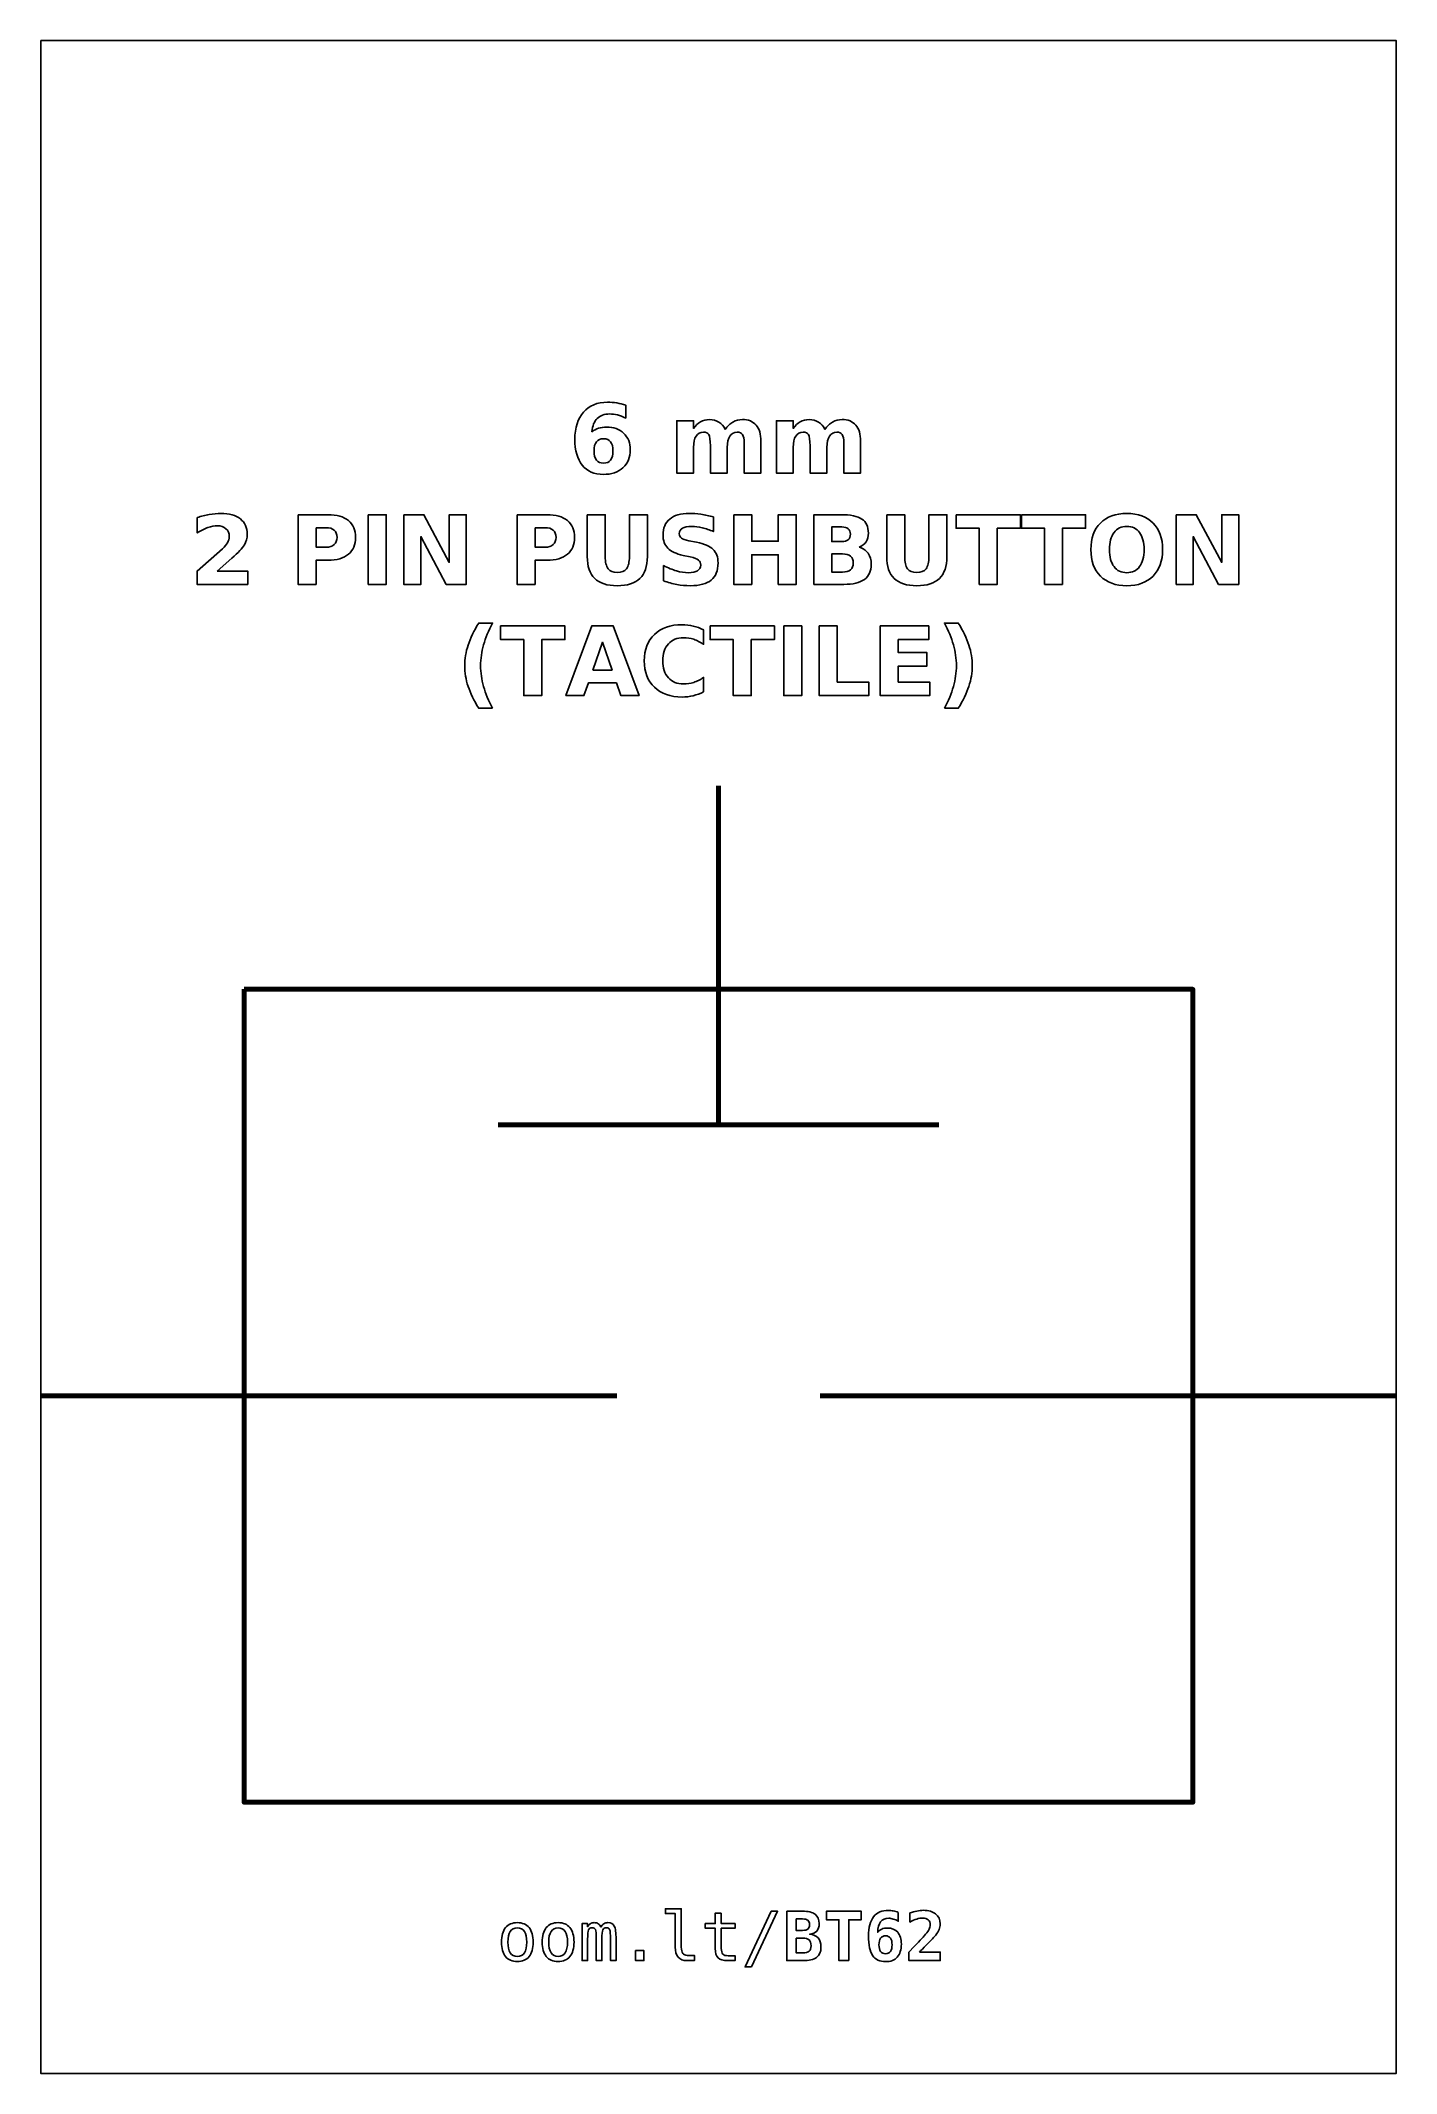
# Model space of a CAD drawing. Header units: centimetres. Extents: x -11.5 to -9.5, y -15.85 to -12.85.
import ezdxf

# ---------------------------------------------------------------- set-up
doc = ezdxf.new("R2010")
doc.units = ezdxf.units.CM
doc.header["$MEASUREMENT"] = 0
doc.layers.add('Layer 1', color=7, linetype='Continuous')

msp = doc.modelspace()

# ---------------------------------------------------------------- linework, layer by layer
at = {"layer": 'Layer 1', "color": 7}
msp.add_open_spline([(-11.5, -12.85), (-11.5, -12.85), (-9.5, -12.85), (-9.5, -12.85), (-9.5, -12.85), (-9.5, -12.85), (-9.5, -15.85), (-9.5, -15.85), (-9.5, -15.85), (-9.5, -15.85), (-11.5, -15.85), (-11.5, -15.85), (-11.5, -15.85), (-11.5, -15.85), (-11.5, -12.85), (-11.5, -12.85)], degree=3, knots=[0, 0, 0, 0, 0.25, 0.25, 0.25, 0.25, 0.5, 0.5, 0.5, 0.5, 0.75, 0.75, 0.75, 0.75, 1, 1, 1, 1], dxfattribs=at)
at = {"layer": 'Layer 1', "color": 250}
for points, knots in [([(-10.63686, -13.38802), (-10.63686, -13.38802), (-10.63686, -13.40705), (-10.63686, -13.40705), (-10.63686, -13.40705), (-10.64123, -13.40498), (-10.64532, -13.40345), (-10.64918, -13.40246), (-10.64918, -13.40246), (-10.65304, -13.40147), (-10.65682, -13.40098), (-10.66049, -13.40098), (-10.66049, -13.40098), (-10.6684, -13.40098), (-10.67453, -13.40317), (-10.67895, -13.40757), (-10.67895, -13.40757), (-10.68335, -13.41194), (-10.68594, -13.41845), (-10.68667, -13.42709), (-10.68667, -13.42709), (-10.68364, -13.42485), (-10.68034, -13.42316), (-10.67681, -13.42203), (-10.67681, -13.42203), (-10.67329, -13.4209), (-10.66943, -13.42034), (-10.66524, -13.42034), (-10.66524, -13.42034), (-10.65473, -13.42034), (-10.64624, -13.42342), (-10.6398, -13.42958), (-10.6398, -13.42958), (-10.63333, -13.43572), (-10.63011, -13.44378), (-10.63011, -13.45376), (-10.63011, -13.45376), (-10.63011, -13.46479), (-10.63371, -13.47361), (-10.64093, -13.48026), (-10.64093, -13.48026), (-10.64812, -13.48689), (-10.65781, -13.49021), (-10.66992, -13.49021), (-10.66992, -13.49021), (-10.68328, -13.49021), (-10.69363, -13.48569), (-10.70097, -13.47666), (-10.70097, -13.47666), (-10.70828, -13.46765), (-10.71195, -13.45484), (-10.71195, -13.43826), (-10.71195, -13.43826), (-10.71195, -13.42128), (-10.70767, -13.40792), (-10.69911, -13.39821), (-10.69911, -13.39821), (-10.69053, -13.38849), (-10.67879, -13.38362), (-10.66386, -13.38362), (-10.66386, -13.38362), (-10.65913, -13.38362), (-10.65454, -13.384), (-10.65007, -13.38473), (-10.65007, -13.38473), (-10.64563, -13.38546), (-10.64123, -13.38656), (-10.63686, -13.38802)], [0, 0, 0, 0, 0.0588235, 0.0588235, 0.0588235, 0.0588235, 0.1176471, 0.1176471, 0.1176471, 0.1176471, 0.1764706, 0.1764706, 0.1764706, 0.1764706, 0.2352941, 0.2352941, 0.2352941, 0.2352941, 0.2941176, 0.2941176, 0.2941176, 0.2941176, 0.3529412, 0.3529412, 0.3529412, 0.3529412, 0.4117647, 0.4117647, 0.4117647, 0.4117647, 0.4705882, 0.4705882, 0.4705882, 0.4705882, 0.5294118, 0.5294118, 0.5294118, 0.5294118, 0.5882353, 0.5882353, 0.5882353, 0.5882353, 0.6470588, 0.6470588, 0.6470588, 0.6470588, 0.7058824, 0.7058824, 0.7058824, 0.7058824, 0.7647059, 0.7647059, 0.7647059, 0.7647059, 0.8235294, 0.8235294, 0.8235294, 0.8235294, 0.8823529, 0.8823529, 0.8823529, 0.8823529, 0.9411765, 0.9411765, 0.9411765, 0.9411765, 1, 1, 1, 1]), ([(-10.49001, -13.42386), (-10.48688, -13.41909), (-10.48319, -13.41544), (-10.47888, -13.41295), (-10.47888, -13.41295), (-10.47458, -13.41043), (-10.46988, -13.40919), (-10.46473, -13.40919), (-10.46473, -13.40919), (-10.45586, -13.40919), (-10.44911, -13.41192), (-10.44448, -13.4174), (-10.44448, -13.4174), (-10.43984, -13.42285), (-10.43751, -13.4308), (-10.43751, -13.44122), (-10.43751, -13.44122), (-10.43751, -13.44122), (-10.43751, -13.48821), (-10.43751, -13.48821), (-10.43751, -13.48821), (-10.43751, -13.48821), (-10.46233, -13.48821), (-10.46233, -13.48821), (-10.46233, -13.48821), (-10.46233, -13.48821), (-10.46233, -13.44797), (-10.46233, -13.44797), (-10.46233, -13.44797), (-10.46228, -13.44738), (-10.46226, -13.44677), (-10.46223, -13.44611), (-10.46223, -13.44611), (-10.46221, -13.44548), (-10.46219, -13.44456), (-10.46219, -13.44336), (-10.46219, -13.44336), (-10.46219, -13.4379), (-10.46298, -13.43393), (-10.46461, -13.43148), (-10.46461, -13.43148), (-10.46621, -13.42901), (-10.46879, -13.42779), (-10.47237, -13.42779), (-10.47237, -13.42779), (-10.47707, -13.42779), (-10.48067, -13.42972), (-10.48323, -13.43358), (-10.48323, -13.43358), (-10.48577, -13.43743), (-10.48709, -13.44301), (-10.48719, -13.45032), (-10.48719, -13.45032), (-10.48719, -13.45032), (-10.48719, -13.48821), (-10.48719, -13.48821), (-10.48719, -13.48821), (-10.48719, -13.48821), (-10.512, -13.48821), (-10.512, -13.48821), (-10.512, -13.48821), (-10.512, -13.48821), (-10.512, -13.44797), (-10.512, -13.44797), (-10.512, -13.44797), (-10.512, -13.43943), (-10.51273, -13.43393), (-10.51421, -13.43148), (-10.51421, -13.43148), (-10.51567, -13.42901), (-10.51828, -13.42779), (-10.52204, -13.42779), (-10.52204, -13.42779), (-10.52679, -13.42779), (-10.53044, -13.42974), (-10.533, -13.43362), (-10.533, -13.43362), (-10.53556, -13.4375), (-10.53686, -13.44303), (-10.53686, -13.45025), (-10.53686, -13.45025), (-10.53686, -13.45025), (-10.53686, -13.48821), (-10.53686, -13.48821), (-10.53686, -13.48821), (-10.53686, -13.48821), (-10.56167, -13.48821), (-10.56167, -13.48821), (-10.56167, -13.48821), (-10.56167, -13.48821), (-10.56167, -13.41105), (-10.56167, -13.41105), (-10.56167, -13.41105), (-10.56167, -13.41105), (-10.53686, -13.41105), (-10.53686, -13.41105), (-10.53686, -13.41105), (-10.53686, -13.41105), (-10.53686, -13.42236), (-10.53686, -13.42236), (-10.53686, -13.42236), (-10.53382, -13.41798), (-10.53034, -13.41472), (-10.52641, -13.4125), (-10.52641, -13.4125), (-10.52249, -13.41029), (-10.51816, -13.40919), (-10.51343, -13.40919), (-10.51343, -13.40919), (-10.50812, -13.40919), (-10.50339, -13.41048), (-10.49932, -13.41305), (-10.49932, -13.41305), (-10.49523, -13.41563), (-10.49212, -13.41923), (-10.49001, -13.42386)], [0, 0, 0, 0, 0.0344828, 0.0344828, 0.0344828, 0.0344828, 0.0689655, 0.0689655, 0.0689655, 0.0689655, 0.1034483, 0.1034483, 0.1034483, 0.1034483, 0.137931, 0.137931, 0.137931, 0.137931, 0.1724138, 0.1724138, 0.1724138, 0.1724138, 0.2068966, 0.2068966, 0.2068966, 0.2068966, 0.2413793, 0.2413793, 0.2413793, 0.2413793, 0.2758621, 0.2758621, 0.2758621, 0.2758621, 0.3103448, 0.3103448, 0.3103448, 0.3103448, 0.3448276, 0.3448276, 0.3448276, 0.3448276, 0.3793103, 0.3793103, 0.3793103, 0.3793103, 0.4137931, 0.4137931, 0.4137931, 0.4137931, 0.4482759, 0.4482759, 0.4482759, 0.4482759, 0.4827586, 0.4827586, 0.4827586, 0.4827586, 0.5172414, 0.5172414, 0.5172414, 0.5172414, 0.5517241, 0.5517241, 0.5517241, 0.5517241, 0.5862069, 0.5862069, 0.5862069, 0.5862069, 0.6206897, 0.6206897, 0.6206897, 0.6206897, 0.6551724, 0.6551724, 0.6551724, 0.6551724, 0.6896552, 0.6896552, 0.6896552, 0.6896552, 0.7241379, 0.7241379, 0.7241379, 0.7241379, 0.7586207, 0.7586207, 0.7586207, 0.7586207, 0.7931034, 0.7931034, 0.7931034, 0.7931034, 0.8275862, 0.8275862, 0.8275862, 0.8275862, 0.862069, 0.862069, 0.862069, 0.862069, 0.8965517, 0.8965517, 0.8965517, 0.8965517, 0.9310345, 0.9310345, 0.9310345, 0.9310345, 0.9655172, 0.9655172, 0.9655172, 0.9655172, 1, 1, 1, 1]), ([(-10.34297, -13.42386), (-10.33984, -13.41909), (-10.33615, -13.41544), (-10.33184, -13.41295), (-10.33184, -13.41295), (-10.32754, -13.41043), (-10.32284, -13.40919), (-10.31769, -13.40919), (-10.31769, -13.40919), (-10.30882, -13.40919), (-10.30207, -13.41192), (-10.29744, -13.4174), (-10.29744, -13.4174), (-10.2928, -13.42285), (-10.29047, -13.4308), (-10.29047, -13.44122), (-10.29047, -13.44122), (-10.29047, -13.44122), (-10.29047, -13.48821), (-10.29047, -13.48821), (-10.29047, -13.48821), (-10.29047, -13.48821), (-10.31529, -13.48821), (-10.31529, -13.48821), (-10.31529, -13.48821), (-10.31529, -13.48821), (-10.31529, -13.44797), (-10.31529, -13.44797), (-10.31529, -13.44797), (-10.31524, -13.44738), (-10.31522, -13.44677), (-10.31519, -13.44611), (-10.31519, -13.44611), (-10.31517, -13.44548), (-10.31515, -13.44456), (-10.31515, -13.44336), (-10.31515, -13.44336), (-10.31515, -13.4379), (-10.31594, -13.43393), (-10.31757, -13.43148), (-10.31757, -13.43148), (-10.31917, -13.42901), (-10.32175, -13.42779), (-10.32533, -13.42779), (-10.32533, -13.42779), (-10.33003, -13.42779), (-10.33363, -13.42972), (-10.33619, -13.43358), (-10.33619, -13.43358), (-10.33873, -13.43743), (-10.34005, -13.44301), (-10.34015, -13.45032), (-10.34015, -13.45032), (-10.34015, -13.45032), (-10.34015, -13.48821), (-10.34015, -13.48821), (-10.34015, -13.48821), (-10.34015, -13.48821), (-10.36496, -13.48821), (-10.36496, -13.48821), (-10.36496, -13.48821), (-10.36496, -13.48821), (-10.36496, -13.44797), (-10.36496, -13.44797), (-10.36496, -13.44797), (-10.36496, -13.43943), (-10.36569, -13.43393), (-10.36717, -13.43148), (-10.36717, -13.43148), (-10.36863, -13.42901), (-10.37124, -13.42779), (-10.375, -13.42779), (-10.375, -13.42779), (-10.37975, -13.42779), (-10.3834, -13.42974), (-10.38596, -13.43362), (-10.38596, -13.43362), (-10.38852, -13.4375), (-10.38982, -13.44303), (-10.38982, -13.45025), (-10.38982, -13.45025), (-10.38982, -13.45025), (-10.38982, -13.48821), (-10.38982, -13.48821), (-10.38982, -13.48821), (-10.38982, -13.48821), (-10.41463, -13.48821), (-10.41463, -13.48821), (-10.41463, -13.48821), (-10.41463, -13.48821), (-10.41463, -13.41105), (-10.41463, -13.41105), (-10.41463, -13.41105), (-10.41463, -13.41105), (-10.38982, -13.41105), (-10.38982, -13.41105), (-10.38982, -13.41105), (-10.38982, -13.41105), (-10.38982, -13.42236), (-10.38982, -13.42236), (-10.38982, -13.42236), (-10.38678, -13.41798), (-10.3833, -13.41472), (-10.37937, -13.4125), (-10.37937, -13.4125), (-10.37545, -13.41029), (-10.37112, -13.40919), (-10.36639, -13.40919), (-10.36639, -13.40919), (-10.36108, -13.40919), (-10.35635, -13.41048), (-10.35228, -13.41305), (-10.35228, -13.41305), (-10.34819, -13.41563), (-10.34508, -13.41923), (-10.34297, -13.42386)], [0, 0, 0, 0, 0.0344828, 0.0344828, 0.0344828, 0.0344828, 0.0689655, 0.0689655, 0.0689655, 0.0689655, 0.1034483, 0.1034483, 0.1034483, 0.1034483, 0.137931, 0.137931, 0.137931, 0.137931, 0.1724138, 0.1724138, 0.1724138, 0.1724138, 0.2068966, 0.2068966, 0.2068966, 0.2068966, 0.2413793, 0.2413793, 0.2413793, 0.2413793, 0.2758621, 0.2758621, 0.2758621, 0.2758621, 0.3103448, 0.3103448, 0.3103448, 0.3103448, 0.3448276, 0.3448276, 0.3448276, 0.3448276, 0.3793103, 0.3793103, 0.3793103, 0.3793103, 0.4137931, 0.4137931, 0.4137931, 0.4137931, 0.4482759, 0.4482759, 0.4482759, 0.4482759, 0.4827586, 0.4827586, 0.4827586, 0.4827586, 0.5172414, 0.5172414, 0.5172414, 0.5172414, 0.5517241, 0.5517241, 0.5517241, 0.5517241, 0.5862069, 0.5862069, 0.5862069, 0.5862069, 0.6206897, 0.6206897, 0.6206897, 0.6206897, 0.6551724, 0.6551724, 0.6551724, 0.6551724, 0.6896552, 0.6896552, 0.6896552, 0.6896552, 0.7241379, 0.7241379, 0.7241379, 0.7241379, 0.7586207, 0.7586207, 0.7586207, 0.7586207, 0.7931034, 0.7931034, 0.7931034, 0.7931034, 0.8275862, 0.8275862, 0.8275862, 0.8275862, 0.862069, 0.862069, 0.862069, 0.862069, 0.8965517, 0.8965517, 0.8965517, 0.8965517, 0.9310345, 0.9310345, 0.9310345, 0.9310345, 0.9655172, 0.9655172, 0.9655172, 0.9655172, 1, 1, 1, 1]), ([(-10.66964, -13.43743), (-10.6743, -13.43743), (-10.67778, -13.43894), (-10.68008, -13.44195), (-10.68008, -13.44195), (-10.68241, -13.44496), (-10.68356, -13.44948), (-10.68356, -13.45547), (-10.68356, -13.45547), (-10.68356, -13.46149), (-10.68241, -13.46601), (-10.68008, -13.46902), (-10.68008, -13.46902), (-10.67778, -13.47203), (-10.6743, -13.47353), (-10.66964, -13.47353), (-10.66964, -13.47353), (-10.66496, -13.47353), (-10.66146, -13.47203), (-10.65915, -13.46902), (-10.65915, -13.46902), (-10.65682, -13.46601), (-10.65567, -13.46149), (-10.65567, -13.45547), (-10.65567, -13.45547), (-10.65567, -13.44948), (-10.65682, -13.44496), (-10.65915, -13.44195), (-10.65915, -13.44195), (-10.66146, -13.43894), (-10.66496, -13.43743), (-10.66964, -13.43743)], [0, 0, 0, 0, 0.125, 0.125, 0.125, 0.125, 0.25, 0.25, 0.25, 0.25, 0.375, 0.375, 0.375, 0.375, 0.5, 0.5, 0.5, 0.5, 0.625, 0.625, 0.625, 0.625, 0.75, 0.75, 0.75, 0.75, 0.875, 0.875, 0.875, 0.875, 1, 1, 1, 1]), ([(-11.23977, -13.63296), (-11.23977, -13.63296), (-11.19449, -13.63296), (-11.19449, -13.63296), (-11.19449, -13.63296), (-11.19449, -13.63296), (-11.19449, -13.65246), (-11.19449, -13.65246), (-11.19449, -13.65246), (-11.19449, -13.65246), (-11.26926, -13.65246), (-11.26926, -13.65246), (-11.26926, -13.65246), (-11.26926, -13.65246), (-11.26926, -13.63296), (-11.26926, -13.63296), (-11.26926, -13.63296), (-11.26926, -13.63296), (-11.2317, -13.59983), (-11.2317, -13.59983), (-11.2317, -13.59983), (-11.22834, -13.59679), (-11.22587, -13.59383), (-11.22427, -13.59094), (-11.22427, -13.59094), (-11.22265, -13.58804), (-11.22185, -13.58503), (-11.22185, -13.5819), (-11.22185, -13.5819), (-11.22185, -13.57708), (-11.22347, -13.5732), (-11.22671, -13.57026), (-11.22671, -13.57026), (-11.22994, -13.56732), (-11.23424, -13.56587), (-11.23963, -13.56587), (-11.23963, -13.56587), (-11.24376, -13.56587), (-11.24828, -13.56676), (-11.2532, -13.56852), (-11.2532, -13.56852), (-11.25811, -13.57029), (-11.26338, -13.57292), (-11.26898, -13.5764), (-11.26898, -13.5764), (-11.26898, -13.5764), (-11.26898, -13.5538), (-11.26898, -13.5538), (-11.26898, -13.5538), (-11.263, -13.55183), (-11.2571, -13.55032), (-11.25127, -13.54929), (-11.25127, -13.54929), (-11.24543, -13.54825), (-11.23972, -13.54773), (-11.2341, -13.54773), (-11.2341, -13.54773), (-11.2218, -13.54773), (-11.21223, -13.55044), (-11.20541, -13.55587), (-11.20541, -13.55587), (-11.19859, -13.56128), (-11.19518, -13.56883), (-11.19518, -13.57854), (-11.19518, -13.57854), (-11.19518, -13.58414), (-11.19663, -13.58936), (-11.19953, -13.59421), (-11.19953, -13.59421), (-11.20242, -13.59905), (-11.20851, -13.60554), (-11.21778, -13.61368), (-11.21778, -13.61368), (-11.21778, -13.61368), (-11.23977, -13.63296), (-11.23977, -13.63296)], [0, 0, 0, 0, 0.0526316, 0.0526316, 0.0526316, 0.0526316, 0.1052632, 0.1052632, 0.1052632, 0.1052632, 0.1578947, 0.1578947, 0.1578947, 0.1578947, 0.2105263, 0.2105263, 0.2105263, 0.2105263, 0.2631579, 0.2631579, 0.2631579, 0.2631579, 0.3157895, 0.3157895, 0.3157895, 0.3157895, 0.3684211, 0.3684211, 0.3684211, 0.3684211, 0.4210526, 0.4210526, 0.4210526, 0.4210526, 0.4736842, 0.4736842, 0.4736842, 0.4736842, 0.5263158, 0.5263158, 0.5263158, 0.5263158, 0.5789474, 0.5789474, 0.5789474, 0.5789474, 0.6315789, 0.6315789, 0.6315789, 0.6315789, 0.6842105, 0.6842105, 0.6842105, 0.6842105, 0.7368421, 0.7368421, 0.7368421, 0.7368421, 0.7894737, 0.7894737, 0.7894737, 0.7894737, 0.8421053, 0.8421053, 0.8421053, 0.8421053, 0.8947368, 0.8947368, 0.8947368, 0.8947368, 0.9473684, 0.9473684, 0.9473684, 0.9473684, 1, 1, 1, 1]), ([(-11.12015, -13.54959), (-11.12015, -13.54959), (-11.07613, -13.54959), (-11.07613, -13.54959), (-11.07613, -13.54959), (-11.06303, -13.54959), (-11.05298, -13.55251), (-11.04597, -13.55832), (-11.04597, -13.55832), (-11.03897, -13.56413), (-11.03546, -13.5724), (-11.03546, -13.58315), (-11.03546, -13.58315), (-11.03546, -13.59392), (-11.03897, -13.60222), (-11.04597, -13.60803), (-11.04597, -13.60803), (-11.05298, -13.61384), (-11.06303, -13.61676), (-11.07613, -13.61676), (-11.07613, -13.61676), (-11.07613, -13.61676), (-11.09362, -13.61676), (-11.09362, -13.61676), (-11.09362, -13.61676), (-11.09362, -13.61676), (-11.09362, -13.65246), (-11.09362, -13.65246), (-11.09362, -13.65246), (-11.09362, -13.65246), (-11.12015, -13.65246), (-11.12015, -13.65246), (-11.12015, -13.65246), (-11.12015, -13.65246), (-11.12015, -13.54959), (-11.12015, -13.54959)], [0, 0, 0, 0, 0.1111111, 0.1111111, 0.1111111, 0.1111111, 0.2222222, 0.2222222, 0.2222222, 0.2222222, 0.3333333, 0.3333333, 0.3333333, 0.3333333, 0.4444444, 0.4444444, 0.4444444, 0.4444444, 0.5555556, 0.5555556, 0.5555556, 0.5555556, 0.6666667, 0.6666667, 0.6666667, 0.6666667, 0.7777778, 0.7777778, 0.7777778, 0.7777778, 0.8888889, 0.8888889, 0.8888889, 0.8888889, 1, 1, 1, 1]), ([(-11.01674, -13.54959), (-11.01674, -13.54959), (-10.99021, -13.54959), (-10.99021, -13.54959), (-10.99021, -13.54959), (-10.99021, -13.54959), (-10.99021, -13.65246), (-10.99021, -13.65246), (-10.99021, -13.65246), (-10.99021, -13.65246), (-11.01674, -13.65246), (-11.01674, -13.65246), (-11.01674, -13.65246), (-11.01674, -13.65246), (-11.01674, -13.54959), (-11.01674, -13.54959)], [0, 0, 0, 0, 0.25, 0.25, 0.25, 0.25, 0.5, 0.5, 0.5, 0.5, 0.75, 0.75, 0.75, 0.75, 1, 1, 1, 1]), ([(-10.96425, -13.54959), (-10.96425, -13.54959), (-10.93462, -13.54959), (-10.93462, -13.54959), (-10.93462, -13.54959), (-10.93462, -13.54959), (-10.8972, -13.62015), (-10.8972, -13.62015), (-10.8972, -13.62015), (-10.8972, -13.62015), (-10.8972, -13.54959), (-10.8972, -13.54959), (-10.8972, -13.54959), (-10.8972, -13.54959), (-10.87206, -13.54959), (-10.87206, -13.54959), (-10.87206, -13.54959), (-10.87206, -13.54959), (-10.87206, -13.65246), (-10.87206, -13.65246), (-10.87206, -13.65246), (-10.87206, -13.65246), (-10.90169, -13.65246), (-10.90169, -13.65246), (-10.90169, -13.65246), (-10.90169, -13.65246), (-10.93911, -13.5819), (-10.93911, -13.5819), (-10.93911, -13.5819), (-10.93911, -13.5819), (-10.93911, -13.65246), (-10.93911, -13.65246), (-10.93911, -13.65246), (-10.93911, -13.65246), (-10.96425, -13.65246), (-10.96425, -13.65246), (-10.96425, -13.65246), (-10.96425, -13.65246), (-10.96425, -13.54959), (-10.96425, -13.54959)], [0, 0, 0, 0, 0.1, 0.1, 0.1, 0.1, 0.2, 0.2, 0.2, 0.2, 0.3, 0.3, 0.3, 0.3, 0.4, 0.4, 0.4, 0.4, 0.5, 0.5, 0.5, 0.5, 0.6, 0.6, 0.6, 0.6, 0.7, 0.7, 0.7, 0.7, 0.8, 0.8, 0.8, 0.8, 0.9, 0.9, 0.9, 0.9, 1, 1, 1, 1]), ([(-10.79703, -13.54959), (-10.79703, -13.54959), (-10.75301, -13.54959), (-10.75301, -13.54959), (-10.75301, -13.54959), (-10.73991, -13.54959), (-10.72986, -13.55251), (-10.72285, -13.55832), (-10.72285, -13.55832), (-10.71585, -13.56413), (-10.71234, -13.5724), (-10.71234, -13.58315), (-10.71234, -13.58315), (-10.71234, -13.59392), (-10.71585, -13.60222), (-10.72285, -13.60803), (-10.72285, -13.60803), (-10.72986, -13.61384), (-10.73991, -13.61676), (-10.75301, -13.61676), (-10.75301, -13.61676), (-10.75301, -13.61676), (-10.7705, -13.61676), (-10.7705, -13.61676), (-10.7705, -13.61676), (-10.7705, -13.61676), (-10.7705, -13.65246), (-10.7705, -13.65246), (-10.7705, -13.65246), (-10.7705, -13.65246), (-10.79703, -13.65246), (-10.79703, -13.65246), (-10.79703, -13.65246), (-10.79703, -13.65246), (-10.79703, -13.54959), (-10.79703, -13.54959)], [0, 0, 0, 0, 0.1111111, 0.1111111, 0.1111111, 0.1111111, 0.2222222, 0.2222222, 0.2222222, 0.2222222, 0.3333333, 0.3333333, 0.3333333, 0.3333333, 0.4444444, 0.4444444, 0.4444444, 0.4444444, 0.5555556, 0.5555556, 0.5555556, 0.5555556, 0.6666667, 0.6666667, 0.6666667, 0.6666667, 0.7777778, 0.7777778, 0.7777778, 0.7777778, 0.8888889, 0.8888889, 0.8888889, 0.8888889, 1, 1, 1, 1]), ([(-10.69362, -13.54959), (-10.69362, -13.54959), (-10.66709, -13.54959), (-10.66709, -13.54959), (-10.66709, -13.54959), (-10.66709, -13.54959), (-10.66709, -13.61126), (-10.66709, -13.61126), (-10.66709, -13.61126), (-10.66709, -13.61975), (-10.66571, -13.62584), (-10.66293, -13.62948), (-10.66293, -13.62948), (-10.66015, -13.63313), (-10.65562, -13.63496), (-10.64931, -13.63496), (-10.64931, -13.63496), (-10.64296, -13.63496), (-10.6384, -13.63313), (-10.63563, -13.62948), (-10.63563, -13.62948), (-10.63285, -13.62584), (-10.63146, -13.61975), (-10.63146, -13.61126), (-10.63146, -13.61126), (-10.63146, -13.61126), (-10.63146, -13.54959), (-10.63146, -13.54959), (-10.63146, -13.54959), (-10.63146, -13.54959), (-10.60493, -13.54959), (-10.60493, -13.54959), (-10.60493, -13.54959), (-10.60493, -13.54959), (-10.60493, -13.61126), (-10.60493, -13.61126), (-10.60493, -13.61126), (-10.60493, -13.62581), (-10.60858, -13.63666), (-10.61589, -13.64378), (-10.61589, -13.64378), (-10.62318, -13.65091), (-10.63433, -13.65446), (-10.64931, -13.65446), (-10.64931, -13.65446), (-10.66425, -13.65446), (-10.67537, -13.65091), (-10.68266, -13.64378), (-10.68266, -13.64378), (-10.68998, -13.63666), (-10.69362, -13.62581), (-10.69362, -13.61126), (-10.69362, -13.61126), (-10.69362, -13.61126), (-10.69362, -13.54959), (-10.69362, -13.54959)], [0, 0, 0, 0, 0.0714286, 0.0714286, 0.0714286, 0.0714286, 0.1428571, 0.1428571, 0.1428571, 0.1428571, 0.2142857, 0.2142857, 0.2142857, 0.2142857, 0.2857143, 0.2857143, 0.2857143, 0.2857143, 0.3571429, 0.3571429, 0.3571429, 0.3571429, 0.4285714, 0.4285714, 0.4285714, 0.4285714, 0.5, 0.5, 0.5, 0.5, 0.5714286, 0.5714286, 0.5714286, 0.5714286, 0.6428571, 0.6428571, 0.6428571, 0.6428571, 0.7142857, 0.7142857, 0.7142857, 0.7142857, 0.7857143, 0.7857143, 0.7857143, 0.7857143, 0.8571429, 0.8571429, 0.8571429, 0.8571429, 0.9285714, 0.9285714, 0.9285714, 0.9285714, 1, 1, 1, 1]), ([(-10.50745, -13.55284), (-10.50745, -13.55284), (-10.50745, -13.57459), (-10.50745, -13.57459), (-10.50745, -13.57459), (-10.5131, -13.57207), (-10.51862, -13.57017), (-10.52398, -13.56888), (-10.52398, -13.56888), (-10.52937, -13.56758), (-10.53445, -13.56695), (-10.53922, -13.56695), (-10.53922, -13.56695), (-10.54555, -13.56695), (-10.55025, -13.56782), (-10.55329, -13.56956), (-10.55329, -13.56956), (-10.55632, -13.57132), (-10.55783, -13.57403), (-10.55783, -13.5777), (-10.55783, -13.5777), (-10.55783, -13.58045), (-10.55682, -13.58261), (-10.55477, -13.58414), (-10.55477, -13.58414), (-10.55272, -13.58567), (-10.54901, -13.58701), (-10.54362, -13.58811), (-10.54362, -13.58811), (-10.54362, -13.58811), (-10.53233, -13.59037), (-10.53233, -13.59037), (-10.53233, -13.59037), (-10.52088, -13.59268), (-10.51277, -13.59616), (-10.50795, -13.60086), (-10.50795, -13.60086), (-10.50312, -13.60554), (-10.5007, -13.6122), (-10.5007, -13.62083), (-10.5007, -13.62083), (-10.5007, -13.63219), (-10.50406, -13.64063), (-10.51079, -13.64616), (-10.51079, -13.64616), (-10.51752, -13.65168), (-10.52779, -13.65446), (-10.54162, -13.65446), (-10.54162, -13.65446), (-10.54816, -13.65446), (-10.5547, -13.65385), (-10.56126, -13.6526), (-10.56126, -13.6526), (-10.56782, -13.65135), (-10.57441, -13.64952), (-10.58097, -13.6471), (-10.58097, -13.6471), (-10.58097, -13.6471), (-10.58097, -13.62471), (-10.58097, -13.62471), (-10.58097, -13.62471), (-10.57441, -13.62819), (-10.56806, -13.63082), (-10.56192, -13.63259), (-10.56192, -13.63259), (-10.55578, -13.63435), (-10.54988, -13.63524), (-10.54419, -13.63524), (-10.54419, -13.63524), (-10.5384, -13.63524), (-10.53396, -13.63428), (-10.53088, -13.63235), (-10.53088, -13.63235), (-10.52779, -13.63042), (-10.52627, -13.62767), (-10.52627, -13.62407), (-10.52627, -13.62407), (-10.52627, -13.62087), (-10.5273, -13.61838), (-10.52939, -13.61664), (-10.52939, -13.61664), (-10.53149, -13.6149), (-10.53565, -13.61333), (-10.54191, -13.61196), (-10.54191, -13.61196), (-10.54191, -13.61196), (-10.55218, -13.60968), (-10.55218, -13.60968), (-10.55218, -13.60968), (-10.56246, -13.60747), (-10.56999, -13.60397), (-10.57474, -13.59914), (-10.57474, -13.59914), (-10.57949, -13.59432), (-10.58186, -13.58781), (-10.58186, -13.57965), (-10.58186, -13.57965), (-10.58186, -13.56939), (-10.57855, -13.56151), (-10.57194, -13.55601), (-10.57194, -13.55601), (-10.56533, -13.55048), (-10.55583, -13.54773), (-10.54341, -13.54773), (-10.54341, -13.54773), (-10.53777, -13.54773), (-10.53196, -13.54816), (-10.52598, -13.549), (-10.52598, -13.549), (-10.52001, -13.54985), (-10.51383, -13.55112), (-10.50745, -13.55284)], [0, 0, 0, 0, 0.0357143, 0.0357143, 0.0357143, 0.0357143, 0.0714286, 0.0714286, 0.0714286, 0.0714286, 0.1071429, 0.1071429, 0.1071429, 0.1071429, 0.1428571, 0.1428571, 0.1428571, 0.1428571, 0.1785714, 0.1785714, 0.1785714, 0.1785714, 0.2142857, 0.2142857, 0.2142857, 0.2142857, 0.25, 0.25, 0.25, 0.25, 0.2857143, 0.2857143, 0.2857143, 0.2857143, 0.3214286, 0.3214286, 0.3214286, 0.3214286, 0.3571429, 0.3571429, 0.3571429, 0.3571429, 0.3928571, 0.3928571, 0.3928571, 0.3928571, 0.4285714, 0.4285714, 0.4285714, 0.4285714, 0.4642857, 0.4642857, 0.4642857, 0.4642857, 0.5, 0.5, 0.5, 0.5, 0.5357143, 0.5357143, 0.5357143, 0.5357143, 0.5714286, 0.5714286, 0.5714286, 0.5714286, 0.6071429, 0.6071429, 0.6071429, 0.6071429, 0.6428571, 0.6428571, 0.6428571, 0.6428571, 0.6785714, 0.6785714, 0.6785714, 0.6785714, 0.7142857, 0.7142857, 0.7142857, 0.7142857, 0.75, 0.75, 0.75, 0.75, 0.7857143, 0.7857143, 0.7857143, 0.7857143, 0.8214286, 0.8214286, 0.8214286, 0.8214286, 0.8571429, 0.8571429, 0.8571429, 0.8571429, 0.8928571, 0.8928571, 0.8928571, 0.8928571, 0.9285714, 0.9285714, 0.9285714, 0.9285714, 0.9642857, 0.9642857, 0.9642857, 0.9642857, 1, 1, 1, 1]), ([(-10.47742, -13.54959), (-10.47742, -13.54959), (-10.45089, -13.54959), (-10.45089, -13.54959), (-10.45089, -13.54959), (-10.45089, -13.54959), (-10.45089, -13.5888), (-10.45089, -13.5888), (-10.45089, -13.5888), (-10.45089, -13.5888), (-10.41176, -13.5888), (-10.41176, -13.5888), (-10.41176, -13.5888), (-10.41176, -13.5888), (-10.41176, -13.54959), (-10.41176, -13.54959), (-10.41176, -13.54959), (-10.41176, -13.54959), (-10.38523, -13.54959), (-10.38523, -13.54959), (-10.38523, -13.54959), (-10.38523, -13.54959), (-10.38523, -13.65246), (-10.38523, -13.65246), (-10.38523, -13.65246), (-10.38523, -13.65246), (-10.41176, -13.65246), (-10.41176, -13.65246), (-10.41176, -13.65246), (-10.41176, -13.65246), (-10.41176, -13.60886), (-10.41176, -13.60886), (-10.41176, -13.60886), (-10.41176, -13.60886), (-10.45089, -13.60886), (-10.45089, -13.60886), (-10.45089, -13.60886), (-10.45089, -13.60886), (-10.45089, -13.65246), (-10.45089, -13.65246), (-10.45089, -13.65246), (-10.45089, -13.65246), (-10.47742, -13.65246), (-10.47742, -13.65246), (-10.47742, -13.65246), (-10.47742, -13.65246), (-10.47742, -13.54959), (-10.47742, -13.54959)], [0, 0, 0, 0, 0.0833333, 0.0833333, 0.0833333, 0.0833333, 0.1666667, 0.1666667, 0.1666667, 0.1666667, 0.25, 0.25, 0.25, 0.25, 0.3333333, 0.3333333, 0.3333333, 0.3333333, 0.4166667, 0.4166667, 0.4166667, 0.4166667, 0.5, 0.5, 0.5, 0.5, 0.5833333, 0.5833333, 0.5833333, 0.5833333, 0.6666667, 0.6666667, 0.6666667, 0.6666667, 0.75, 0.75, 0.75, 0.75, 0.8333333, 0.8333333, 0.8333333, 0.8333333, 0.9166667, 0.9166667, 0.9166667, 0.9166667, 1, 1, 1, 1]), ([(-10.29256, -13.5974), (-10.28687, -13.59905), (-10.28245, -13.60211), (-10.27932, -13.60658), (-10.27932, -13.60658), (-10.27619, -13.61102), (-10.27464, -13.6165), (-10.27464, -13.62297), (-10.27464, -13.62297), (-10.27464, -13.63289), (-10.27801, -13.64028), (-10.28471, -13.64515), (-10.28471, -13.64515), (-10.29141, -13.65001), (-10.30162, -13.65246), (-10.31531, -13.65246), (-10.31531, -13.65246), (-10.31531, -13.65246), (-10.35933, -13.65246), (-10.35933, -13.65246), (-10.35933, -13.65246), (-10.35933, -13.65246), (-10.35933, -13.54959), (-10.35933, -13.54959), (-10.35933, -13.54959), (-10.35933, -13.54959), (-10.31951, -13.54959), (-10.31951, -13.54959), (-10.31951, -13.54959), (-10.30522, -13.54959), (-10.29487, -13.55175), (-10.28847, -13.55606), (-10.28847, -13.55606), (-10.28205, -13.56039), (-10.27885, -13.5673), (-10.27885, -13.5768), (-10.27885, -13.5768), (-10.27885, -13.58181), (-10.28003, -13.58607), (-10.28236, -13.5896), (-10.28236, -13.5896), (-10.28471, -13.5931), (-10.28809, -13.59571), (-10.29256, -13.5974)], [0, 0, 0, 0, 0.0909091, 0.0909091, 0.0909091, 0.0909091, 0.1818182, 0.1818182, 0.1818182, 0.1818182, 0.2727273, 0.2727273, 0.2727273, 0.2727273, 0.3636364, 0.3636364, 0.3636364, 0.3636364, 0.4545455, 0.4545455, 0.4545455, 0.4545455, 0.5454545, 0.5454545, 0.5454545, 0.5454545, 0.6363636, 0.6363636, 0.6363636, 0.6363636, 0.7272727, 0.7272727, 0.7272727, 0.7272727, 0.8181818, 0.8181818, 0.8181818, 0.8181818, 0.9090909, 0.9090909, 0.9090909, 0.9090909, 1, 1, 1, 1]), ([(-10.25178, -13.54959), (-10.25178, -13.54959), (-10.22525, -13.54959), (-10.22525, -13.54959), (-10.22525, -13.54959), (-10.22525, -13.54959), (-10.22525, -13.61126), (-10.22525, -13.61126), (-10.22525, -13.61126), (-10.22525, -13.61975), (-10.22387, -13.62584), (-10.22109, -13.62948), (-10.22109, -13.62948), (-10.21831, -13.63313), (-10.21378, -13.63496), (-10.20747, -13.63496), (-10.20747, -13.63496), (-10.20112, -13.63496), (-10.19656, -13.63313), (-10.19379, -13.62948), (-10.19379, -13.62948), (-10.19101, -13.62584), (-10.18962, -13.61975), (-10.18962, -13.61126), (-10.18962, -13.61126), (-10.18962, -13.61126), (-10.18962, -13.54959), (-10.18962, -13.54959), (-10.18962, -13.54959), (-10.18962, -13.54959), (-10.16309, -13.54959), (-10.16309, -13.54959), (-10.16309, -13.54959), (-10.16309, -13.54959), (-10.16309, -13.61126), (-10.16309, -13.61126), (-10.16309, -13.61126), (-10.16309, -13.62581), (-10.16674, -13.63666), (-10.17405, -13.64378), (-10.17405, -13.64378), (-10.18134, -13.65091), (-10.19249, -13.65446), (-10.20747, -13.65446), (-10.20747, -13.65446), (-10.22241, -13.65446), (-10.23353, -13.65091), (-10.24082, -13.64378), (-10.24082, -13.64378), (-10.24814, -13.63666), (-10.25178, -13.62581), (-10.25178, -13.61126), (-10.25178, -13.61126), (-10.25178, -13.61126), (-10.25178, -13.54959), (-10.25178, -13.54959)], [0, 0, 0, 0, 0.0714286, 0.0714286, 0.0714286, 0.0714286, 0.1428571, 0.1428571, 0.1428571, 0.1428571, 0.2142857, 0.2142857, 0.2142857, 0.2142857, 0.2857143, 0.2857143, 0.2857143, 0.2857143, 0.3571429, 0.3571429, 0.3571429, 0.3571429, 0.4285714, 0.4285714, 0.4285714, 0.4285714, 0.5, 0.5, 0.5, 0.5, 0.5714286, 0.5714286, 0.5714286, 0.5714286, 0.6428571, 0.6428571, 0.6428571, 0.6428571, 0.7142857, 0.7142857, 0.7142857, 0.7142857, 0.7857143, 0.7857143, 0.7857143, 0.7857143, 0.8571429, 0.8571429, 0.8571429, 0.8571429, 0.9285714, 0.9285714, 0.9285714, 0.9285714, 1, 1, 1, 1]), ([(-10.14948, -13.54959), (-10.14948, -13.54959), (-10.05468, -13.54959), (-10.05468, -13.54959), (-10.05468, -13.54959), (-10.05468, -13.54959), (-10.05468, -13.56965), (-10.05468, -13.56965), (-10.05468, -13.56965), (-10.05468, -13.56965), (-10.08878, -13.56965), (-10.08878, -13.56965), (-10.08878, -13.56965), (-10.08878, -13.56965), (-10.08878, -13.65246), (-10.08878, -13.65246), (-10.08878, -13.65246), (-10.08878, -13.65246), (-10.11531, -13.65246), (-10.11531, -13.65246), (-10.11531, -13.65246), (-10.11531, -13.65246), (-10.11531, -13.56965), (-10.11531, -13.56965), (-10.11531, -13.56965), (-10.11531, -13.56965), (-10.14948, -13.56965), (-10.14948, -13.56965), (-10.14948, -13.56965), (-10.14948, -13.56965), (-10.14948, -13.54959), (-10.14948, -13.54959)], [0, 0, 0, 0, 0.125, 0.125, 0.125, 0.125, 0.25, 0.25, 0.25, 0.25, 0.375, 0.375, 0.375, 0.375, 0.5, 0.5, 0.5, 0.5, 0.625, 0.625, 0.625, 0.625, 0.75, 0.75, 0.75, 0.75, 0.875, 0.875, 0.875, 0.875, 1, 1, 1, 1]), ([(-10.05322, -13.54959), (-10.05322, -13.54959), (-9.95842, -13.54959), (-9.95842, -13.54959), (-9.95842, -13.54959), (-9.95842, -13.54959), (-9.95842, -13.56965), (-9.95842, -13.56965), (-9.95842, -13.56965), (-9.95842, -13.56965), (-9.99252, -13.56965), (-9.99252, -13.56965), (-9.99252, -13.56965), (-9.99252, -13.56965), (-9.99252, -13.65246), (-9.99252, -13.65246), (-9.99252, -13.65246), (-9.99252, -13.65246), (-10.01905, -13.65246), (-10.01905, -13.65246), (-10.01905, -13.65246), (-10.01905, -13.65246), (-10.01905, -13.56965), (-10.01905, -13.56965), (-10.01905, -13.56965), (-10.01905, -13.56965), (-10.05322, -13.56965), (-10.05322, -13.56965), (-10.05322, -13.56965), (-10.05322, -13.56965), (-10.05322, -13.54959), (-10.05322, -13.54959)], [0, 0, 0, 0, 0.125, 0.125, 0.125, 0.125, 0.25, 0.25, 0.25, 0.25, 0.375, 0.375, 0.375, 0.375, 0.5, 0.5, 0.5, 0.5, 0.625, 0.625, 0.625, 0.625, 0.75, 0.75, 0.75, 0.75, 0.875, 0.875, 0.875, 0.875, 1, 1, 1, 1]), ([(-9.89769, -13.54773), (-9.88116, -13.54773), (-9.8682, -13.55246), (-9.85884, -13.56194), (-9.85884, -13.56194), (-9.84946, -13.57139), (-9.84478, -13.58444), (-9.84478, -13.60112), (-9.84478, -13.60112), (-9.84478, -13.61775), (-9.84946, -13.6308), (-9.85884, -13.64025), (-9.85884, -13.64025), (-9.8682, -13.64973), (-9.88116, -13.65446), (-9.89769, -13.65446), (-9.89769, -13.65446), (-9.91418, -13.65446), (-9.92711, -13.64973), (-9.93652, -13.64025), (-9.93652, -13.64025), (-9.9459, -13.6308), (-9.95061, -13.61775), (-9.95061, -13.60112), (-9.95061, -13.60112), (-9.95061, -13.58444), (-9.9459, -13.57139), (-9.93652, -13.56194), (-9.93652, -13.56194), (-9.92711, -13.55246), (-9.91418, -13.54773), (-9.89769, -13.54773)], [0, 0, 0, 0, 0.125, 0.125, 0.125, 0.125, 0.25, 0.25, 0.25, 0.25, 0.375, 0.375, 0.375, 0.375, 0.5, 0.5, 0.5, 0.5, 0.625, 0.625, 0.625, 0.625, 0.75, 0.75, 0.75, 0.75, 0.875, 0.875, 0.875, 0.875, 1, 1, 1, 1]), ([(-9.82471, -13.54959), (-9.82471, -13.54959), (-9.79508, -13.54959), (-9.79508, -13.54959), (-9.79508, -13.54959), (-9.79508, -13.54959), (-9.75766, -13.62015), (-9.75766, -13.62015), (-9.75766, -13.62015), (-9.75766, -13.62015), (-9.75766, -13.54959), (-9.75766, -13.54959), (-9.75766, -13.54959), (-9.75766, -13.54959), (-9.73252, -13.54959), (-9.73252, -13.54959), (-9.73252, -13.54959), (-9.73252, -13.54959), (-9.73252, -13.65246), (-9.73252, -13.65246), (-9.73252, -13.65246), (-9.73252, -13.65246), (-9.76215, -13.65246), (-9.76215, -13.65246), (-9.76215, -13.65246), (-9.76215, -13.65246), (-9.79957, -13.5819), (-9.79957, -13.5819), (-9.79957, -13.5819), (-9.79957, -13.5819), (-9.79957, -13.65246), (-9.79957, -13.65246), (-9.79957, -13.65246), (-9.79957, -13.65246), (-9.82471, -13.65246), (-9.82471, -13.65246), (-9.82471, -13.65246), (-9.82471, -13.65246), (-9.82471, -13.54959), (-9.82471, -13.54959)], [0, 0, 0, 0, 0.1, 0.1, 0.1, 0.1, 0.2, 0.2, 0.2, 0.2, 0.3, 0.3, 0.3, 0.3, 0.4, 0.4, 0.4, 0.4, 0.5, 0.5, 0.5, 0.5, 0.6, 0.6, 0.6, 0.6, 0.7, 0.7, 0.7, 0.7, 0.8, 0.8, 0.8, 0.8, 0.9, 0.9, 0.9, 0.9, 1, 1, 1, 1]), ([(-11.09362, -13.56881), (-11.09362, -13.56881), (-11.09362, -13.59754), (-11.09362, -13.59754), (-11.09362, -13.59754), (-11.09362, -13.59754), (-11.07895, -13.59754), (-11.07895, -13.59754), (-11.07895, -13.59754), (-11.0738, -13.59754), (-11.06982, -13.5963), (-11.06702, -13.59378), (-11.06702, -13.59378), (-11.06422, -13.59129), (-11.06281, -13.58774), (-11.06281, -13.58315), (-11.06281, -13.58315), (-11.06281, -13.57854), (-11.06422, -13.57501), (-11.06702, -13.57252), (-11.06702, -13.57252), (-11.06982, -13.57005), (-11.0738, -13.56881), (-11.07895, -13.56881), (-11.07895, -13.56881), (-11.07895, -13.56881), (-11.09362, -13.56881), (-11.09362, -13.56881)], [0, 0, 0, 0, 0.1428571, 0.1428571, 0.1428571, 0.1428571, 0.2857143, 0.2857143, 0.2857143, 0.2857143, 0.4285714, 0.4285714, 0.4285714, 0.4285714, 0.5714286, 0.5714286, 0.5714286, 0.5714286, 0.7142857, 0.7142857, 0.7142857, 0.7142857, 0.8571429, 0.8571429, 0.8571429, 0.8571429, 1, 1, 1, 1]), ([(-10.7705, -13.56881), (-10.7705, -13.56881), (-10.7705, -13.59754), (-10.7705, -13.59754), (-10.7705, -13.59754), (-10.7705, -13.59754), (-10.75583, -13.59754), (-10.75583, -13.59754), (-10.75583, -13.59754), (-10.75068, -13.59754), (-10.7467, -13.5963), (-10.7439, -13.59378), (-10.7439, -13.59378), (-10.7411, -13.59129), (-10.73969, -13.58774), (-10.73969, -13.58315), (-10.73969, -13.58315), (-10.73969, -13.57854), (-10.7411, -13.57501), (-10.7439, -13.57252), (-10.7439, -13.57252), (-10.7467, -13.57005), (-10.75068, -13.56881), (-10.75583, -13.56881), (-10.75583, -13.56881), (-10.75583, -13.56881), (-10.7705, -13.56881), (-10.7705, -13.56881)], [0, 0, 0, 0, 0.1428571, 0.1428571, 0.1428571, 0.1428571, 0.2857143, 0.2857143, 0.2857143, 0.2857143, 0.4285714, 0.4285714, 0.4285714, 0.4285714, 0.5714286, 0.5714286, 0.5714286, 0.5714286, 0.7142857, 0.7142857, 0.7142857, 0.7142857, 0.8571429, 0.8571429, 0.8571429, 0.8571429, 1, 1, 1, 1]), ([(-10.31813, -13.58941), (-10.31394, -13.58941), (-10.31077, -13.58849), (-10.30863, -13.58666), (-10.30863, -13.58666), (-10.30646, -13.58482), (-10.30538, -13.58212), (-10.30538, -13.57852), (-10.30538, -13.57852), (-10.30538, -13.57499), (-10.30646, -13.57231), (-10.30863, -13.57045), (-10.30863, -13.57045), (-10.31077, -13.56859), (-10.31394, -13.56765), (-10.31813, -13.56765), (-10.31813, -13.56765), (-10.31813, -13.56765), (-10.3328, -13.56765), (-10.3328, -13.56765), (-10.3328, -13.56765), (-10.3328, -13.56765), (-10.3328, -13.58941), (-10.3328, -13.58941), (-10.3328, -13.58941), (-10.3328, -13.58941), (-10.31813, -13.58941), (-10.31813, -13.58941)], [0, 0, 0, 0, 0.1428571, 0.1428571, 0.1428571, 0.1428571, 0.2857143, 0.2857143, 0.2857143, 0.2857143, 0.4285714, 0.4285714, 0.4285714, 0.4285714, 0.5714286, 0.5714286, 0.5714286, 0.5714286, 0.7142857, 0.7142857, 0.7142857, 0.7142857, 0.8571429, 0.8571429, 0.8571429, 0.8571429, 1, 1, 1, 1]), ([(-9.89769, -13.56695), (-9.90578, -13.56695), (-9.91204, -13.56993), (-9.91651, -13.57591), (-9.91651, -13.57591), (-9.92095, -13.58188), (-9.92319, -13.59028), (-9.92319, -13.60112), (-9.92319, -13.60112), (-9.92319, -13.61194), (-9.92095, -13.62031), (-9.91651, -13.62628), (-9.91651, -13.62628), (-9.91204, -13.63226), (-9.90578, -13.63524), (-9.89769, -13.63524), (-9.89769, -13.63524), (-9.88955, -13.63524), (-9.88328, -13.63226), (-9.87881, -13.62628), (-9.87881, -13.62628), (-9.87436, -13.62031), (-9.87213, -13.61194), (-9.87213, -13.60112), (-9.87213, -13.60112), (-9.87213, -13.59028), (-9.87436, -13.58188), (-9.87881, -13.57591), (-9.87881, -13.57591), (-9.88328, -13.56993), (-9.88955, -13.56695), (-9.89769, -13.56695)], [0, 0, 0, 0, 0.125, 0.125, 0.125, 0.125, 0.25, 0.25, 0.25, 0.25, 0.375, 0.375, 0.375, 0.375, 0.5, 0.5, 0.5, 0.5, 0.625, 0.625, 0.625, 0.625, 0.75, 0.75, 0.75, 0.75, 0.875, 0.875, 0.875, 0.875, 1, 1, 1, 1]), ([(-10.31723, -13.6344), (-10.31189, -13.6344), (-10.3079, -13.63327), (-10.30519, -13.63103), (-10.30519, -13.63103), (-10.30251, -13.62878), (-10.30117, -13.62537), (-10.30117, -13.62083), (-10.30117, -13.62083), (-10.30117, -13.61638), (-10.30251, -13.61304), (-10.30517, -13.61081), (-10.30517, -13.61081), (-10.30783, -13.60857), (-10.31185, -13.60747), (-10.31723, -13.60747), (-10.31723, -13.60747), (-10.31723, -13.60747), (-10.3328, -13.60747), (-10.3328, -13.60747), (-10.3328, -13.60747), (-10.3328, -13.60747), (-10.3328, -13.6344), (-10.3328, -13.6344), (-10.3328, -13.6344), (-10.3328, -13.6344), (-10.31723, -13.6344), (-10.31723, -13.6344)], [0, 0, 0, 0, 0.1428571, 0.1428571, 0.1428571, 0.1428571, 0.2857143, 0.2857143, 0.2857143, 0.2857143, 0.4285714, 0.4285714, 0.4285714, 0.4285714, 0.5714286, 0.5714286, 0.5714286, 0.5714286, 0.7142857, 0.7142857, 0.7142857, 0.7142857, 0.8571429, 0.8571429, 0.8571429, 0.8571429, 1, 1, 1, 1]), ([(-10.83334, -13.83531), (-10.83334, -13.83531), (-10.8538, -13.83531), (-10.8538, -13.83531), (-10.8538, -13.83531), (-10.86083, -13.82398), (-10.86603, -13.81318), (-10.86937, -13.80295), (-10.86937, -13.80295), (-10.87273, -13.79274), (-10.8744, -13.78261), (-10.8744, -13.77254), (-10.8744, -13.77254), (-10.8744, -13.76248), (-10.87271, -13.75229), (-10.86935, -13.74199), (-10.86935, -13.74199), (-10.86596, -13.73167), (-10.86079, -13.7209), (-10.8538, -13.70963), (-10.8538, -13.70963), (-10.8538, -13.70963), (-10.83334, -13.70963), (-10.83334, -13.70963), (-10.83334, -13.70963), (-10.83922, -13.72052), (-10.84362, -13.73117), (-10.84656, -13.74157), (-10.84656, -13.74157), (-10.8495, -13.75196), (-10.85098, -13.76224), (-10.85098, -13.7724), (-10.85098, -13.7724), (-10.85098, -13.78256), (-10.84952, -13.79284), (-10.84661, -13.80328), (-10.84661, -13.80328), (-10.84369, -13.8137), (-10.83927, -13.82438), (-10.83334, -13.83531)], [0, 0, 0, 0, 0.1, 0.1, 0.1, 0.1, 0.2, 0.2, 0.2, 0.2, 0.3, 0.3, 0.3, 0.3, 0.4, 0.4, 0.4, 0.4, 0.5, 0.5, 0.5, 0.5, 0.6, 0.6, 0.6, 0.6, 0.7, 0.7, 0.7, 0.7, 0.8, 0.8, 0.8, 0.8, 0.9, 0.9, 0.9, 0.9, 1, 1, 1, 1]), ([(-10.16667, -13.83531), (-10.16079, -13.82438), (-10.15637, -13.8137), (-10.15343, -13.80328), (-10.15343, -13.80328), (-10.15049, -13.79284), (-10.14903, -13.78256), (-10.14903, -13.7724), (-10.14903, -13.7724), (-10.14903, -13.76224), (-10.15049, -13.75196), (-10.15343, -13.74157), (-10.15343, -13.74157), (-10.15637, -13.73117), (-10.16079, -13.72052), (-10.16667, -13.70963), (-10.16667, -13.70963), (-10.16667, -13.70963), (-10.14621, -13.70963), (-10.14621, -13.70963), (-10.14621, -13.70963), (-10.13923, -13.7209), (-10.13405, -13.73167), (-10.13066, -13.74199), (-10.13066, -13.74199), (-10.1273, -13.75229), (-10.12561, -13.76248), (-10.12561, -13.77254), (-10.12561, -13.77254), (-10.12561, -13.78261), (-10.12728, -13.79274), (-10.13064, -13.80295), (-10.13064, -13.80295), (-10.13398, -13.81318), (-10.13918, -13.82398), (-10.14621, -13.83531), (-10.14621, -13.83531), (-10.14621, -13.83531), (-10.16667, -13.83531), (-10.16667, -13.83531)], [0, 0, 0, 0, 0.1, 0.1, 0.1, 0.1, 0.2, 0.2, 0.2, 0.2, 0.3, 0.3, 0.3, 0.3, 0.4, 0.4, 0.4, 0.4, 0.5, 0.5, 0.5, 0.5, 0.6, 0.6, 0.6, 0.6, 0.7, 0.7, 0.7, 0.7, 0.8, 0.8, 0.8, 0.8, 0.9, 0.9, 0.9, 0.9, 1, 1, 1, 1]), ([(-10.82137, -13.71384), (-10.82137, -13.71384), (-10.72657, -13.71384), (-10.72657, -13.71384), (-10.72657, -13.71384), (-10.72657, -13.71384), (-10.72657, -13.7339), (-10.72657, -13.7339), (-10.72657, -13.7339), (-10.72657, -13.7339), (-10.76067, -13.7339), (-10.76067, -13.7339), (-10.76067, -13.7339), (-10.76067, -13.7339), (-10.76067, -13.81671), (-10.76067, -13.81671), (-10.76067, -13.81671), (-10.76067, -13.81671), (-10.7872, -13.81671), (-10.7872, -13.81671), (-10.7872, -13.81671), (-10.7872, -13.81671), (-10.7872, -13.7339), (-10.7872, -13.7339), (-10.7872, -13.7339), (-10.7872, -13.7339), (-10.82137, -13.7339), (-10.82137, -13.7339), (-10.82137, -13.7339), (-10.82137, -13.7339), (-10.82137, -13.71384), (-10.82137, -13.71384)], [0, 0, 0, 0, 0.125, 0.125, 0.125, 0.125, 0.25, 0.25, 0.25, 0.25, 0.375, 0.375, 0.375, 0.375, 0.5, 0.5, 0.5, 0.5, 0.625, 0.625, 0.625, 0.625, 0.75, 0.75, 0.75, 0.75, 0.875, 0.875, 0.875, 0.875, 1, 1, 1, 1]), ([(-10.65041, -13.79799), (-10.65041, -13.79799), (-10.6919, -13.79799), (-10.6919, -13.79799), (-10.6919, -13.79799), (-10.6919, -13.79799), (-10.69844, -13.81671), (-10.69844, -13.81671), (-10.69844, -13.81671), (-10.69844, -13.81671), (-10.72511, -13.81671), (-10.72511, -13.81671), (-10.72511, -13.81671), (-10.72511, -13.81671), (-10.68701, -13.71384), (-10.68701, -13.71384), (-10.68701, -13.71384), (-10.68701, -13.71384), (-10.65538, -13.71384), (-10.65538, -13.71384), (-10.65538, -13.71384), (-10.65538, -13.71384), (-10.61728, -13.81671), (-10.61728, -13.81671), (-10.61728, -13.81671), (-10.61728, -13.81671), (-10.64395, -13.81671), (-10.64395, -13.81671), (-10.64395, -13.81671), (-10.64395, -13.81671), (-10.65041, -13.79799), (-10.65041, -13.79799)], [0, 0, 0, 0, 0.125, 0.125, 0.125, 0.125, 0.25, 0.25, 0.25, 0.25, 0.375, 0.375, 0.375, 0.375, 0.5, 0.5, 0.5, 0.5, 0.625, 0.625, 0.625, 0.625, 0.75, 0.75, 0.75, 0.75, 0.875, 0.875, 0.875, 0.875, 1, 1, 1, 1]), ([(-10.68529, -13.77889), (-10.68529, -13.77889), (-10.65709, -13.77889), (-10.65709, -13.77889), (-10.65709, -13.77889), (-10.65709, -13.77889), (-10.67116, -13.73797), (-10.67116, -13.73797), (-10.67116, -13.73797), (-10.67116, -13.73797), (-10.68529, -13.77889), (-10.68529, -13.77889)], [0, 0, 0, 0, 0.3333333, 0.3333333, 0.3333333, 0.3333333, 0.6666667, 0.6666667, 0.6666667, 0.6666667, 1, 1, 1, 1]), ([(-10.52203, -13.81107), (-10.52689, -13.81358), (-10.53197, -13.81549), (-10.53727, -13.81678), (-10.53727, -13.81678), (-10.54253, -13.81807), (-10.54806, -13.81871), (-10.5538, -13.81871), (-10.5538, -13.81871), (-10.57092, -13.81871), (-10.58449, -13.81391), (-10.59451, -13.80434), (-10.59451, -13.80434), (-10.60453, -13.79477), (-10.60954, -13.78179), (-10.60954, -13.76537), (-10.60954, -13.76537), (-10.60954, -13.74893), (-10.60453, -13.73592), (-10.59451, -13.72635), (-10.59451, -13.72635), (-10.58449, -13.71678), (-10.57092, -13.71198), (-10.5538, -13.71198), (-10.5538, -13.71198), (-10.54806, -13.71198), (-10.54253, -13.71262), (-10.53727, -13.71391), (-10.53727, -13.71391), (-10.53197, -13.7152), (-10.52689, -13.71711), (-10.52203, -13.71963), (-10.52203, -13.71963), (-10.52203, -13.71963), (-10.52203, -13.74091), (-10.52203, -13.74091), (-10.52203, -13.74091), (-10.52694, -13.73755), (-10.53179, -13.7351), (-10.53656, -13.73355), (-10.53656, -13.73355), (-10.54133, -13.73197), (-10.54637, -13.7312), (-10.55166, -13.7312), (-10.55166, -13.7312), (-10.56111, -13.7312), (-10.56857, -13.73423), (-10.57398, -13.7403), (-10.57398, -13.7403), (-10.57941, -13.74637), (-10.58212, -13.75472), (-10.58212, -13.76537), (-10.58212, -13.76537), (-10.58212, -13.776), (-10.57941, -13.78433), (-10.57398, -13.79039), (-10.57398, -13.79039), (-10.56857, -13.79646), (-10.56111, -13.79949), (-10.55166, -13.79949), (-10.55166, -13.79949), (-10.54637, -13.79949), (-10.54133, -13.79872), (-10.53656, -13.79714), (-10.53656, -13.79714), (-10.53179, -13.79559), (-10.52694, -13.79314), (-10.52203, -13.78978), (-10.52203, -13.78978), (-10.52203, -13.78978), (-10.52203, -13.81107), (-10.52203, -13.81107)], [0, 0, 0, 0, 0.0555556, 0.0555556, 0.0555556, 0.0555556, 0.1111111, 0.1111111, 0.1111111, 0.1111111, 0.1666667, 0.1666667, 0.1666667, 0.1666667, 0.2222222, 0.2222222, 0.2222222, 0.2222222, 0.2777778, 0.2777778, 0.2777778, 0.2777778, 0.3333333, 0.3333333, 0.3333333, 0.3333333, 0.3888889, 0.3888889, 0.3888889, 0.3888889, 0.4444444, 0.4444444, 0.4444444, 0.4444444, 0.5, 0.5, 0.5, 0.5, 0.5555556, 0.5555556, 0.5555556, 0.5555556, 0.6111111, 0.6111111, 0.6111111, 0.6111111, 0.6666667, 0.6666667, 0.6666667, 0.6666667, 0.7222222, 0.7222222, 0.7222222, 0.7222222, 0.7777778, 0.7777778, 0.7777778, 0.7777778, 0.8333333, 0.8333333, 0.8333333, 0.8333333, 0.8888889, 0.8888889, 0.8888889, 0.8888889, 0.9444444, 0.9444444, 0.9444444, 0.9444444, 1, 1, 1, 1]), ([(-10.51234, -13.71384), (-10.51234, -13.71384), (-10.41754, -13.71384), (-10.41754, -13.71384), (-10.41754, -13.71384), (-10.41754, -13.71384), (-10.41754, -13.7339), (-10.41754, -13.7339), (-10.41754, -13.7339), (-10.41754, -13.7339), (-10.45164, -13.7339), (-10.45164, -13.7339), (-10.45164, -13.7339), (-10.45164, -13.7339), (-10.45164, -13.81671), (-10.45164, -13.81671), (-10.45164, -13.81671), (-10.45164, -13.81671), (-10.47817, -13.81671), (-10.47817, -13.81671), (-10.47817, -13.81671), (-10.47817, -13.81671), (-10.47817, -13.7339), (-10.47817, -13.7339), (-10.47817, -13.7339), (-10.47817, -13.7339), (-10.51234, -13.7339), (-10.51234, -13.7339), (-10.51234, -13.7339), (-10.51234, -13.7339), (-10.51234, -13.71384), (-10.51234, -13.71384)], [0, 0, 0, 0, 0.125, 0.125, 0.125, 0.125, 0.25, 0.25, 0.25, 0.25, 0.375, 0.375, 0.375, 0.375, 0.5, 0.5, 0.5, 0.5, 0.625, 0.625, 0.625, 0.625, 0.75, 0.75, 0.75, 0.75, 0.875, 0.875, 0.875, 0.875, 1, 1, 1, 1]), ([(-10.4038, -13.71384), (-10.4038, -13.71384), (-10.37727, -13.71384), (-10.37727, -13.71384), (-10.37727, -13.71384), (-10.37727, -13.71384), (-10.37727, -13.81671), (-10.37727, -13.81671), (-10.37727, -13.81671), (-10.37727, -13.81671), (-10.4038, -13.81671), (-10.4038, -13.81671), (-10.4038, -13.81671), (-10.4038, -13.81671), (-10.4038, -13.71384), (-10.4038, -13.71384)], [0, 0, 0, 0, 0.25, 0.25, 0.25, 0.25, 0.5, 0.5, 0.5, 0.5, 0.75, 0.75, 0.75, 0.75, 1, 1, 1, 1]), ([(-10.35131, -13.71384), (-10.35131, -13.71384), (-10.32478, -13.71384), (-10.32478, -13.71384), (-10.32478, -13.71384), (-10.32478, -13.71384), (-10.32478, -13.79665), (-10.32478, -13.79665), (-10.32478, -13.79665), (-10.32478, -13.79665), (-10.27822, -13.79665), (-10.27822, -13.79665), (-10.27822, -13.79665), (-10.27822, -13.79665), (-10.27822, -13.81671), (-10.27822, -13.81671), (-10.27822, -13.81671), (-10.27822, -13.81671), (-10.35131, -13.81671), (-10.35131, -13.81671), (-10.35131, -13.81671), (-10.35131, -13.81671), (-10.35131, -13.71384), (-10.35131, -13.71384)], [0, 0, 0, 0, 0.1666667, 0.1666667, 0.1666667, 0.1666667, 0.3333333, 0.3333333, 0.3333333, 0.3333333, 0.5, 0.5, 0.5, 0.5, 0.6666667, 0.6666667, 0.6666667, 0.6666667, 0.8333333, 0.8333333, 0.8333333, 0.8333333, 1, 1, 1, 1]), ([(-10.2614, -13.71384), (-10.2614, -13.71384), (-10.18981, -13.71384), (-10.18981, -13.71384), (-10.18981, -13.71384), (-10.18981, -13.71384), (-10.18981, -13.7339), (-10.18981, -13.7339), (-10.18981, -13.7339), (-10.18981, -13.7339), (-10.23487, -13.7339), (-10.23487, -13.7339), (-10.23487, -13.7339), (-10.23487, -13.7339), (-10.23487, -13.75305), (-10.23487, -13.75305), (-10.23487, -13.75305), (-10.23487, -13.75305), (-10.19252, -13.75305), (-10.19252, -13.75305), (-10.19252, -13.75305), (-10.19252, -13.75305), (-10.19252, -13.77311), (-10.19252, -13.77311), (-10.19252, -13.77311), (-10.19252, -13.77311), (-10.23487, -13.77311), (-10.23487, -13.77311), (-10.23487, -13.77311), (-10.23487, -13.77311), (-10.23487, -13.79665), (-10.23487, -13.79665), (-10.23487, -13.79665), (-10.23487, -13.79665), (-10.18831, -13.79665), (-10.18831, -13.79665), (-10.18831, -13.79665), (-10.18831, -13.79665), (-10.18831, -13.81671), (-10.18831, -13.81671), (-10.18831, -13.81671), (-10.18831, -13.81671), (-10.2614, -13.81671), (-10.2614, -13.81671), (-10.2614, -13.81671), (-10.2614, -13.81671), (-10.2614, -13.71384), (-10.2614, -13.71384)], [0, 0, 0, 0, 0.0833333, 0.0833333, 0.0833333, 0.0833333, 0.1666667, 0.1666667, 0.1666667, 0.1666667, 0.25, 0.25, 0.25, 0.25, 0.3333333, 0.3333333, 0.3333333, 0.3333333, 0.4166667, 0.4166667, 0.4166667, 0.4166667, 0.5, 0.5, 0.5, 0.5, 0.5833333, 0.5833333, 0.5833333, 0.5833333, 0.6666667, 0.6666667, 0.6666667, 0.6666667, 0.75, 0.75, 0.75, 0.75, 0.8333333, 0.8333333, 0.8333333, 0.8333333, 0.9166667, 0.9166667, 0.9166667, 0.9166667, 1, 1, 1, 1]), ([(-10.79682, -15.62761), (-10.78924, -15.62761), (-10.78344, -15.63006), (-10.77942, -15.63498), (-10.77942, -15.63498), (-10.7754, -15.6399), (-10.77339, -15.64702), (-10.77339, -15.65632), (-10.77339, -15.65632), (-10.77339, -15.66567), (-10.77539, -15.67279), (-10.77939, -15.67769), (-10.77939, -15.67769), (-10.78341, -15.68259), (-10.78921, -15.68504), (-10.79682, -15.68504), (-10.79682, -15.68504), (-10.80442, -15.68504), (-10.81021, -15.68259), (-10.81423, -15.67769), (-10.81423, -15.67769), (-10.81823, -15.67279), (-10.82023, -15.66567), (-10.82023, -15.65632), (-10.82023, -15.65632), (-10.82023, -15.64702), (-10.81823, -15.6399), (-10.81423, -15.63498), (-10.81423, -15.63498), (-10.81021, -15.63006), (-10.80442, -15.62761), (-10.79682, -15.62761)], [0, 0, 0, 0, 0.125, 0.125, 0.125, 0.125, 0.25, 0.25, 0.25, 0.25, 0.375, 0.375, 0.375, 0.375, 0.5, 0.5, 0.5, 0.5, 0.625, 0.625, 0.625, 0.625, 0.75, 0.75, 0.75, 0.75, 0.875, 0.875, 0.875, 0.875, 1, 1, 1, 1]), ([(-10.73661, -15.62761), (-10.72903, -15.62761), (-10.72323, -15.63006), (-10.71921, -15.63498), (-10.71921, -15.63498), (-10.71519, -15.6399), (-10.71318, -15.64702), (-10.71318, -15.65632), (-10.71318, -15.65632), (-10.71318, -15.66567), (-10.71518, -15.67279), (-10.71918, -15.67769), (-10.71918, -15.67769), (-10.7232, -15.68259), (-10.729, -15.68504), (-10.73661, -15.68504), (-10.73661, -15.68504), (-10.74421, -15.68504), (-10.75, -15.68259), (-10.75402, -15.67769), (-10.75402, -15.67769), (-10.75802, -15.67279), (-10.76002, -15.66567), (-10.76002, -15.65632), (-10.76002, -15.65632), (-10.76002, -15.64702), (-10.75802, -15.6399), (-10.75402, -15.63498), (-10.75402, -15.63498), (-10.75, -15.63006), (-10.74421, -15.62761), (-10.73661, -15.62761)], [0, 0, 0, 0, 0.125, 0.125, 0.125, 0.125, 0.25, 0.25, 0.25, 0.25, 0.375, 0.375, 0.375, 0.375, 0.5, 0.5, 0.5, 0.5, 0.625, 0.625, 0.625, 0.625, 0.75, 0.75, 0.75, 0.75, 0.875, 0.875, 0.875, 0.875, 1, 1, 1, 1]), ([(-10.67349, -15.6345), (-10.67239, -15.63215), (-10.67097, -15.63041), (-10.66925, -15.6293), (-10.66925, -15.6293), (-10.66755, -15.62818), (-10.66549, -15.62761), (-10.66309, -15.62761), (-10.66309, -15.62761), (-10.65869, -15.62761), (-10.65558, -15.62931), (-10.65378, -15.63271), (-10.65378, -15.63271), (-10.65197, -15.63612), (-10.65107, -15.64252), (-10.65107, -15.65193), (-10.65107, -15.65193), (-10.65107, -15.65193), (-10.65107, -15.68362), (-10.65107, -15.68362), (-10.65107, -15.68362), (-10.65107, -15.68362), (-10.65927, -15.68362), (-10.65927, -15.68362), (-10.65927, -15.68362), (-10.65927, -15.68362), (-10.65927, -15.65232), (-10.65927, -15.65232), (-10.65927, -15.65232), (-10.65927, -15.6446), (-10.6597, -15.63982), (-10.66057, -15.63793), (-10.66057, -15.63793), (-10.66142, -15.63607), (-10.663, -15.63513), (-10.66529, -15.63513), (-10.66529, -15.63513), (-10.66789, -15.63513), (-10.66967, -15.63613), (-10.67064, -15.63813), (-10.67064, -15.63813), (-10.67159, -15.64013), (-10.67207, -15.64487), (-10.67207, -15.65232), (-10.67207, -15.65232), (-10.67207, -15.65232), (-10.67207, -15.68362), (-10.67207, -15.68362), (-10.67207, -15.68362), (-10.67207, -15.68362), (-10.68027, -15.68362), (-10.68027, -15.68362), (-10.68027, -15.68362), (-10.68027, -15.68362), (-10.68027, -15.65232), (-10.68027, -15.65232), (-10.68027, -15.65232), (-10.68027, -15.6445), (-10.68074, -15.63968), (-10.68167, -15.63787), (-10.68167, -15.63787), (-10.68259, -15.63605), (-10.68425, -15.63513), (-10.68667, -15.63513), (-10.68667, -15.63513), (-10.68905, -15.63513), (-10.69071, -15.63613), (-10.69162, -15.63813), (-10.69162, -15.63813), (-10.69256, -15.64013), (-10.69302, -15.64487), (-10.69302, -15.65232), (-10.69302, -15.65232), (-10.69302, -15.65232), (-10.69302, -15.68362), (-10.69302, -15.68362), (-10.69302, -15.68362), (-10.69302, -15.68362), (-10.70117, -15.68362), (-10.70117, -15.68362), (-10.70117, -15.68362), (-10.70117, -15.68362), (-10.70117, -15.62893), (-10.70117, -15.62893), (-10.70117, -15.62893), (-10.70117, -15.62893), (-10.69302, -15.62893), (-10.69302, -15.62893), (-10.69302, -15.62893), (-10.69302, -15.62893), (-10.69302, -15.63361), (-10.69302, -15.63361), (-10.69302, -15.63361), (-10.69196, -15.63166), (-10.69061, -15.63018), (-10.68899, -15.62915), (-10.68899, -15.62915), (-10.68739, -15.62813), (-10.68555, -15.62761), (-10.6835, -15.62761), (-10.6835, -15.62761), (-10.68102, -15.62761), (-10.67897, -15.62818), (-10.67732, -15.62931), (-10.67732, -15.62931), (-10.67567, -15.63046), (-10.6744, -15.63218), (-10.67349, -15.6345)], [0, 0, 0, 0, 0.037037, 0.037037, 0.037037, 0.037037, 0.0740741, 0.0740741, 0.0740741, 0.0740741, 0.1111111, 0.1111111, 0.1111111, 0.1111111, 0.1481481, 0.1481481, 0.1481481, 0.1481481, 0.1851852, 0.1851852, 0.1851852, 0.1851852, 0.2222222, 0.2222222, 0.2222222, 0.2222222, 0.2592593, 0.2592593, 0.2592593, 0.2592593, 0.2962963, 0.2962963, 0.2962963, 0.2962963, 0.3333333, 0.3333333, 0.3333333, 0.3333333, 0.3703704, 0.3703704, 0.3703704, 0.3703704, 0.4074074, 0.4074074, 0.4074074, 0.4074074, 0.4444444, 0.4444444, 0.4444444, 0.4444444, 0.4814815, 0.4814815, 0.4814815, 0.4814815, 0.5185185, 0.5185185, 0.5185185, 0.5185185, 0.5555556, 0.5555556, 0.5555556, 0.5555556, 0.5925926, 0.5925926, 0.5925926, 0.5925926, 0.6296296, 0.6296296, 0.6296296, 0.6296296, 0.6666667, 0.6666667, 0.6666667, 0.6666667, 0.7037037, 0.7037037, 0.7037037, 0.7037037, 0.7407407, 0.7407407, 0.7407407, 0.7407407, 0.7777778, 0.7777778, 0.7777778, 0.7777778, 0.8148148, 0.8148148, 0.8148148, 0.8148148, 0.8518519, 0.8518519, 0.8518519, 0.8518519, 0.8888889, 0.8888889, 0.8888889, 0.8888889, 0.9259259, 0.9259259, 0.9259259, 0.9259259, 0.962963, 0.962963, 0.962963, 0.962963, 1, 1, 1, 1]), ([(-10.55487, -15.6638), (-10.55487, -15.66784), (-10.55413, -15.67087), (-10.55265, -15.67292), (-10.55265, -15.67292), (-10.55117, -15.67497), (-10.54898, -15.676), (-10.54608, -15.676), (-10.54608, -15.676), (-10.54608, -15.676), (-10.53558, -15.676), (-10.53558, -15.676), (-10.53558, -15.676), (-10.53558, -15.676), (-10.53558, -15.68362), (-10.53558, -15.68362), (-10.53558, -15.68362), (-10.53558, -15.68362), (-10.54695, -15.68362), (-10.54695, -15.68362), (-10.54695, -15.68362), (-10.55233, -15.68362), (-10.55648, -15.68189), (-10.55943, -15.67844), (-10.55943, -15.67844), (-10.56238, -15.67499), (-10.56385, -15.6701), (-10.56385, -15.6638), (-10.56385, -15.6638), (-10.56385, -15.6638), (-10.56385, -15.61413), (-10.56385, -15.61413), (-10.56385, -15.61413), (-10.56385, -15.61413), (-10.57825, -15.61413), (-10.57825, -15.61413), (-10.57825, -15.61413), (-10.57825, -15.61413), (-10.57825, -15.6071), (-10.57825, -15.6071), (-10.57825, -15.6071), (-10.57825, -15.6071), (-10.55487, -15.6071), (-10.55487, -15.6071), (-10.55487, -15.6071), (-10.55487, -15.6071), (-10.55487, -15.6638), (-10.55487, -15.6638)], [0, 0, 0, 0, 0.0833333, 0.0833333, 0.0833333, 0.0833333, 0.1666667, 0.1666667, 0.1666667, 0.1666667, 0.25, 0.25, 0.25, 0.25, 0.3333333, 0.3333333, 0.3333333, 0.3333333, 0.4166667, 0.4166667, 0.4166667, 0.4166667, 0.5, 0.5, 0.5, 0.5, 0.5833333, 0.5833333, 0.5833333, 0.5833333, 0.6666667, 0.6666667, 0.6666667, 0.6666667, 0.75, 0.75, 0.75, 0.75, 0.8333333, 0.8333333, 0.8333333, 0.8333333, 0.9166667, 0.9166667, 0.9166667, 0.9166667, 1, 1, 1, 1]), ([(-10.49587, -15.6134), (-10.49587, -15.6134), (-10.49587, -15.62893), (-10.49587, -15.62893), (-10.49587, -15.62893), (-10.49587, -15.62893), (-10.47545, -15.62893), (-10.47545, -15.62893), (-10.47545, -15.62893), (-10.47545, -15.62893), (-10.47545, -15.63592), (-10.47545, -15.63592), (-10.47545, -15.63592), (-10.47545, -15.63592), (-10.49587, -15.63592), (-10.49587, -15.63592), (-10.49587, -15.63592), (-10.49587, -15.63592), (-10.49587, -15.6656), (-10.49587, -15.6656), (-10.49587, -15.6656), (-10.49587, -15.66964), (-10.49511, -15.67245), (-10.49357, -15.67404), (-10.49357, -15.67404), (-10.49204, -15.67564), (-10.48937, -15.67644), (-10.48557, -15.67644), (-10.48557, -15.67644), (-10.48557, -15.67644), (-10.47545, -15.67644), (-10.47545, -15.67644), (-10.47545, -15.67644), (-10.47545, -15.67644), (-10.47545, -15.68362), (-10.47545, -15.68362), (-10.47545, -15.68362), (-10.47545, -15.68362), (-10.48644, -15.68362), (-10.48644, -15.68362), (-10.48644, -15.68362), (-10.49319, -15.68362), (-10.49794, -15.68227), (-10.50071, -15.67957), (-10.50071, -15.67957), (-10.50347, -15.67687), (-10.50486, -15.6722), (-10.50486, -15.6656), (-10.50486, -15.6656), (-10.50486, -15.6656), (-10.50486, -15.63592), (-10.50486, -15.63592), (-10.50486, -15.63592), (-10.50486, -15.63592), (-10.51946, -15.63592), (-10.51946, -15.63592), (-10.51946, -15.63592), (-10.51946, -15.63592), (-10.51946, -15.62893), (-10.51946, -15.62893), (-10.51946, -15.62893), (-10.51946, -15.62893), (-10.50486, -15.62893), (-10.50486, -15.62893), (-10.50486, -15.62893), (-10.50486, -15.62893), (-10.50486, -15.6134), (-10.50486, -15.6134), (-10.50486, -15.6134), (-10.50486, -15.6134), (-10.49587, -15.6134), (-10.49587, -15.6134)], [0, 0, 0, 0, 0.0555556, 0.0555556, 0.0555556, 0.0555556, 0.1111111, 0.1111111, 0.1111111, 0.1111111, 0.1666667, 0.1666667, 0.1666667, 0.1666667, 0.2222222, 0.2222222, 0.2222222, 0.2222222, 0.2777778, 0.2777778, 0.2777778, 0.2777778, 0.3333333, 0.3333333, 0.3333333, 0.3333333, 0.3888889, 0.3888889, 0.3888889, 0.3888889, 0.4444444, 0.4444444, 0.4444444, 0.4444444, 0.5, 0.5, 0.5, 0.5, 0.5555556, 0.5555556, 0.5555556, 0.5555556, 0.6111111, 0.6111111, 0.6111111, 0.6111111, 0.6666667, 0.6666667, 0.6666667, 0.6666667, 0.7222222, 0.7222222, 0.7222222, 0.7222222, 0.7777778, 0.7777778, 0.7777778, 0.7777778, 0.8333333, 0.8333333, 0.8333333, 0.8333333, 0.8888889, 0.8888889, 0.8888889, 0.8888889, 0.9444444, 0.9444444, 0.9444444, 0.9444444, 1, 1, 1, 1]), ([(-10.42223, -15.61071), (-10.42223, -15.61071), (-10.41294, -15.61071), (-10.41294, -15.61071), (-10.41294, -15.61071), (-10.41294, -15.61071), (-10.45133, -15.6929), (-10.45133, -15.6929), (-10.45133, -15.6929), (-10.45133, -15.6929), (-10.46067, -15.6929), (-10.46067, -15.6929), (-10.46067, -15.6929), (-10.46067, -15.6929), (-10.42223, -15.61071), (-10.42223, -15.61071)], [0, 0, 0, 0, 0.25, 0.25, 0.25, 0.25, 0.5, 0.5, 0.5, 0.5, 0.75, 0.75, 0.75, 0.75, 1, 1, 1, 1]), ([(-10.39934, -15.61061), (-10.39934, -15.61061), (-10.37585, -15.61061), (-10.37585, -15.61061), (-10.37585, -15.61061), (-10.36774, -15.61061), (-10.36165, -15.61215), (-10.35757, -15.61523), (-10.35757, -15.61523), (-10.35348, -15.6183), (-10.35143, -15.6229), (-10.35143, -15.62901), (-10.35143, -15.62901), (-10.35143, -15.63372), (-10.35263, -15.63737), (-10.35505, -15.64), (-10.35505, -15.64), (-10.35745, -15.64265), (-10.36099, -15.64417), (-10.36564, -15.6446), (-10.36564, -15.6446), (-10.36007, -15.64515), (-10.35589, -15.64702), (-10.35307, -15.65022), (-10.35307, -15.65022), (-10.35025, -15.6534), (-10.34885, -15.65787), (-10.34885, -15.6636), (-10.34885, -15.6636), (-10.34885, -15.67064), (-10.35097, -15.67572), (-10.3552, -15.67889), (-10.3552, -15.67889), (-10.35944, -15.68204), (-10.36632, -15.68362), (-10.37585, -15.68362), (-10.37585, -15.68362), (-10.37585, -15.68362), (-10.39934, -15.68362), (-10.39934, -15.68362), (-10.39934, -15.68362), (-10.39934, -15.68362), (-10.39934, -15.61061), (-10.39934, -15.61061)], [0, 0, 0, 0, 0.0909091, 0.0909091, 0.0909091, 0.0909091, 0.1818182, 0.1818182, 0.1818182, 0.1818182, 0.2727273, 0.2727273, 0.2727273, 0.2727273, 0.3636364, 0.3636364, 0.3636364, 0.3636364, 0.4545455, 0.4545455, 0.4545455, 0.4545455, 0.5454545, 0.5454545, 0.5454545, 0.5454545, 0.6363636, 0.6363636, 0.6363636, 0.6363636, 0.7272727, 0.7272727, 0.7272727, 0.7272727, 0.8181818, 0.8181818, 0.8181818, 0.8181818, 0.9090909, 0.9090909, 0.9090909, 0.9090909, 1, 1, 1, 1]), ([(-10.38542, -15.62208), (-10.38542, -15.62208), (-10.38542, -15.63903), (-10.38542, -15.63903), (-10.38542, -15.63903), (-10.38542, -15.63903), (-10.37585, -15.63903), (-10.37585, -15.63903), (-10.37585, -15.63903), (-10.3722, -15.63903), (-10.3696, -15.63838), (-10.36805, -15.63708), (-10.36805, -15.63708), (-10.3665, -15.63578), (-10.36574, -15.63363), (-10.36574, -15.63063), (-10.36574, -15.63063), (-10.36574, -15.62763), (-10.36652, -15.62546), (-10.3681, -15.62411), (-10.3681, -15.62411), (-10.36969, -15.62276), (-10.37227, -15.62208), (-10.37585, -15.62208), (-10.37585, -15.62208), (-10.37585, -15.62208), (-10.38542, -15.62208), (-10.38542, -15.62208)], [0, 0, 0, 0, 0.1428571, 0.1428571, 0.1428571, 0.1428571, 0.2857143, 0.2857143, 0.2857143, 0.2857143, 0.4285714, 0.4285714, 0.4285714, 0.4285714, 0.5714286, 0.5714286, 0.5714286, 0.5714286, 0.7142857, 0.7142857, 0.7142857, 0.7142857, 0.8571429, 0.8571429, 0.8571429, 0.8571429, 1, 1, 1, 1]), ([(-10.30793, -15.68362), (-10.30793, -15.68362), (-10.32233, -15.68362), (-10.32233, -15.68362), (-10.32233, -15.68362), (-10.32233, -15.68362), (-10.32233, -15.62331), (-10.32233, -15.62331), (-10.32233, -15.62331), (-10.32233, -15.62331), (-10.34083, -15.62331), (-10.34083, -15.62331), (-10.34083, -15.62331), (-10.34083, -15.62331), (-10.34083, -15.61071), (-10.34083, -15.61071), (-10.34083, -15.61071), (-10.34083, -15.61071), (-10.28942, -15.61071), (-10.28942, -15.61071), (-10.28942, -15.61071), (-10.28942, -15.61071), (-10.28942, -15.62331), (-10.28942, -15.62331), (-10.28942, -15.62331), (-10.28942, -15.62331), (-10.30793, -15.62331), (-10.30793, -15.62331), (-10.30793, -15.62331), (-10.30793, -15.62331), (-10.30793, -15.68362), (-10.30793, -15.68362)], [0, 0, 0, 0, 0.125, 0.125, 0.125, 0.125, 0.25, 0.25, 0.25, 0.25, 0.375, 0.375, 0.375, 0.375, 0.5, 0.5, 0.5, 0.5, 0.625, 0.625, 0.625, 0.625, 0.75, 0.75, 0.75, 0.75, 0.875, 0.875, 0.875, 0.875, 1, 1, 1, 1]), ([(-10.23473, -15.61243), (-10.23473, -15.61243), (-10.23473, -15.62551), (-10.23473, -15.62551), (-10.23473, -15.62551), (-10.2373, -15.62405), (-10.23977, -15.62295), (-10.24213, -15.62221), (-10.24213, -15.62221), (-10.24448, -15.62148), (-10.24675, -15.62111), (-10.24893, -15.62111), (-10.24893, -15.62111), (-10.25413, -15.62111), (-10.2581, -15.62286), (-10.26082, -15.62636), (-10.26082, -15.62636), (-10.26353, -15.62986), (-10.26495, -15.63503), (-10.26508, -15.64187), (-10.26508, -15.64187), (-10.26355, -15.63975), (-10.2616, -15.63817), (-10.25923, -15.6371), (-10.25923, -15.6371), (-10.25685, -15.63605), (-10.25405, -15.63552), (-10.25083, -15.63552), (-10.25083, -15.63552), (-10.24425, -15.63552), (-10.23918, -15.6376), (-10.2356, -15.64175), (-10.2356, -15.64175), (-10.23201, -15.6459), (-10.23023, -15.65178), (-10.23023, -15.6594), (-10.23023, -15.6594), (-10.23023, -15.66757), (-10.23225, -15.6739), (-10.23627, -15.6784), (-10.23627, -15.6784), (-10.24028, -15.68289), (-10.24593, -15.68514), (-10.25323, -15.68514), (-10.25323, -15.68514), (-10.26212, -15.68514), (-10.26857, -15.68215), (-10.27259, -15.6762), (-10.27259, -15.6762), (-10.2766, -15.67024), (-10.27862, -15.66062), (-10.27862, -15.64733), (-10.27862, -15.64733), (-10.27862, -15.63472), (-10.27617, -15.62525), (-10.27125, -15.61895), (-10.27125, -15.61895), (-10.26633, -15.61265), (-10.25897, -15.6095), (-10.24913, -15.6095), (-10.24913, -15.6095), (-10.24685, -15.6095), (-10.2445, -15.60975), (-10.24208, -15.61023), (-10.24208, -15.61023), (-10.23965, -15.61071), (-10.2372, -15.61145), (-10.23473, -15.61243)], [0, 0, 0, 0, 0.0588235, 0.0588235, 0.0588235, 0.0588235, 0.1176471, 0.1176471, 0.1176471, 0.1176471, 0.1764706, 0.1764706, 0.1764706, 0.1764706, 0.2352941, 0.2352941, 0.2352941, 0.2352941, 0.2941176, 0.2941176, 0.2941176, 0.2941176, 0.3529412, 0.3529412, 0.3529412, 0.3529412, 0.4117647, 0.4117647, 0.4117647, 0.4117647, 0.4705882, 0.4705882, 0.4705882, 0.4705882, 0.5294118, 0.5294118, 0.5294118, 0.5294118, 0.5882353, 0.5882353, 0.5882353, 0.5882353, 0.6470588, 0.6470588, 0.6470588, 0.6470588, 0.7058824, 0.7058824, 0.7058824, 0.7058824, 0.7647059, 0.7647059, 0.7647059, 0.7647059, 0.8235294, 0.8235294, 0.8235294, 0.8235294, 0.8823529, 0.8823529, 0.8823529, 0.8823529, 0.9411765, 0.9411765, 0.9411765, 0.9411765, 1, 1, 1, 1]), ([(-10.20362, -15.67092), (-10.20362, -15.67092), (-10.1729, -15.67092), (-10.1729, -15.67092), (-10.1729, -15.67092), (-10.1729, -15.67092), (-10.1729, -15.68362), (-10.1729, -15.68362), (-10.1729, -15.68362), (-10.1729, -15.68362), (-10.21919, -15.68362), (-10.21919, -15.68362), (-10.21919, -15.68362), (-10.21919, -15.68362), (-10.21919, -15.6713), (-10.21919, -15.6713), (-10.21919, -15.6713), (-10.21919, -15.6713), (-10.21138, -15.66302), (-10.21138, -15.66302), (-10.21138, -15.66302), (-10.20211, -15.65315), (-10.19647, -15.64708), (-10.19449, -15.6448), (-10.19449, -15.6448), (-10.19206, -15.642), (-10.19029, -15.63952), (-10.18922, -15.63735), (-10.18922, -15.63735), (-10.18814, -15.63518), (-10.18761, -15.63305), (-10.18761, -15.63093), (-10.18761, -15.63093), (-10.18761, -15.62768), (-10.18859, -15.62516), (-10.19056, -15.6234), (-10.19056, -15.6234), (-10.19252, -15.62161), (-10.19532, -15.62073), (-10.19892, -15.62073), (-10.19892, -15.62073), (-10.20151, -15.62073), (-10.20439, -15.62125), (-10.20759, -15.62226), (-10.20759, -15.62226), (-10.21081, -15.6233), (-10.21414, -15.62478), (-10.21763, -15.62673), (-10.21763, -15.62673), (-10.21763, -15.62673), (-10.21763, -15.6133), (-10.21763, -15.6133), (-10.21763, -15.6133), (-10.21414, -15.61203), (-10.21074, -15.61106), (-10.20739, -15.6104), (-10.20739, -15.6104), (-10.20406, -15.60973), (-10.20086, -15.6094), (-10.19781, -15.6094), (-10.19781, -15.6094), (-10.19009, -15.6094), (-10.18402, -15.6112), (-10.17962, -15.6148), (-10.17962, -15.6148), (-10.17521, -15.61838), (-10.173, -15.6233), (-10.173, -15.62951), (-10.173, -15.62951), (-10.173, -15.63238), (-10.17349, -15.63507), (-10.17444, -15.63757), (-10.17444, -15.63757), (-10.17541, -15.64008), (-10.17706, -15.64287), (-10.17941, -15.64592), (-10.17941, -15.64592), (-10.18112, -15.64813), (-10.18586, -15.65312), (-10.19361, -15.66087), (-10.19361, -15.66087), (-10.19781, -15.66505), (-10.20114, -15.66842), (-10.20362, -15.67092)], [0, 0, 0, 0, 0.047619, 0.047619, 0.047619, 0.047619, 0.0952381, 0.0952381, 0.0952381, 0.0952381, 0.1428571, 0.1428571, 0.1428571, 0.1428571, 0.1904762, 0.1904762, 0.1904762, 0.1904762, 0.2380952, 0.2380952, 0.2380952, 0.2380952, 0.2857143, 0.2857143, 0.2857143, 0.2857143, 0.3333333, 0.3333333, 0.3333333, 0.3333333, 0.3809524, 0.3809524, 0.3809524, 0.3809524, 0.4285714, 0.4285714, 0.4285714, 0.4285714, 0.4761905, 0.4761905, 0.4761905, 0.4761905, 0.5238095, 0.5238095, 0.5238095, 0.5238095, 0.5714286, 0.5714286, 0.5714286, 0.5714286, 0.6190476, 0.6190476, 0.6190476, 0.6190476, 0.6666667, 0.6666667, 0.6666667, 0.6666667, 0.7142857, 0.7142857, 0.7142857, 0.7142857, 0.7619048, 0.7619048, 0.7619048, 0.7619048, 0.8095238, 0.8095238, 0.8095238, 0.8095238, 0.8571429, 0.8571429, 0.8571429, 0.8571429, 0.9047619, 0.9047619, 0.9047619, 0.9047619, 0.952381, 0.952381, 0.952381, 0.952381, 1, 1, 1, 1]), ([(-10.79682, -15.63523), (-10.80139, -15.63523), (-10.80484, -15.637), (-10.80719, -15.64055), (-10.80719, -15.64055), (-10.80954, -15.6441), (-10.81071, -15.64937), (-10.81071, -15.65632), (-10.81071, -15.65632), (-10.81071, -15.66325), (-10.80954, -15.6685), (-10.80719, -15.67207), (-10.80719, -15.67207), (-10.80484, -15.67564), (-10.80139, -15.67742), (-10.79682, -15.67742), (-10.79682, -15.67742), (-10.79224, -15.67742), (-10.78877, -15.67564), (-10.78642, -15.67207), (-10.78642, -15.67207), (-10.78407, -15.6685), (-10.78291, -15.66325), (-10.78291, -15.65632), (-10.78291, -15.65632), (-10.78291, -15.64937), (-10.78407, -15.6441), (-10.78642, -15.64055), (-10.78642, -15.64055), (-10.78877, -15.637), (-10.79224, -15.63523), (-10.79682, -15.63523)], [0, 0, 0, 0, 0.125, 0.125, 0.125, 0.125, 0.25, 0.25, 0.25, 0.25, 0.375, 0.375, 0.375, 0.375, 0.5, 0.5, 0.5, 0.5, 0.625, 0.625, 0.625, 0.625, 0.75, 0.75, 0.75, 0.75, 0.875, 0.875, 0.875, 0.875, 1, 1, 1, 1]), ([(-10.73661, -15.63523), (-10.74118, -15.63523), (-10.74463, -15.637), (-10.74698, -15.64055), (-10.74698, -15.64055), (-10.74933, -15.6441), (-10.7505, -15.64937), (-10.7505, -15.65632), (-10.7505, -15.65632), (-10.7505, -15.66325), (-10.74933, -15.6685), (-10.74698, -15.67207), (-10.74698, -15.67207), (-10.74463, -15.67564), (-10.74118, -15.67742), (-10.73661, -15.67742), (-10.73661, -15.67742), (-10.73203, -15.67742), (-10.72856, -15.67564), (-10.72621, -15.67207), (-10.72621, -15.67207), (-10.72386, -15.6685), (-10.7227, -15.66325), (-10.7227, -15.65632), (-10.7227, -15.65632), (-10.7227, -15.64937), (-10.72386, -15.6441), (-10.72621, -15.64055), (-10.72621, -15.64055), (-10.72856, -15.637), (-10.73203, -15.63523), (-10.73661, -15.63523)], [0, 0, 0, 0, 0.125, 0.125, 0.125, 0.125, 0.25, 0.25, 0.25, 0.25, 0.375, 0.375, 0.375, 0.375, 0.5, 0.5, 0.5, 0.5, 0.625, 0.625, 0.625, 0.625, 0.75, 0.75, 0.75, 0.75, 0.875, 0.875, 0.875, 0.875, 1, 1, 1, 1]), ([(-10.38542, -15.6505), (-10.38542, -15.6505), (-10.38542, -15.6721), (-10.38542, -15.6721), (-10.38542, -15.6721), (-10.38542, -15.6721), (-10.37585, -15.6721), (-10.37585, -15.6721), (-10.37585, -15.6721), (-10.37125, -15.6721), (-10.36805, -15.67132), (-10.3662, -15.66975), (-10.3662, -15.66975), (-10.36437, -15.66819), (-10.36345, -15.66547), (-10.36345, -15.6616), (-10.36345, -15.6616), (-10.36345, -15.65765), (-10.36442, -15.65482), (-10.36634, -15.65308), (-10.36634, -15.65308), (-10.36825, -15.65137), (-10.37142, -15.6505), (-10.37585, -15.6505), (-10.37585, -15.6505), (-10.37585, -15.6505), (-10.38542, -15.6505), (-10.38542, -15.6505)], [0, 0, 0, 0, 0.1428571, 0.1428571, 0.1428571, 0.1428571, 0.2857143, 0.2857143, 0.2857143, 0.2857143, 0.4285714, 0.4285714, 0.4285714, 0.4285714, 0.5714286, 0.5714286, 0.5714286, 0.5714286, 0.7142857, 0.7142857, 0.7142857, 0.7142857, 0.8571429, 0.8571429, 0.8571429, 0.8571429, 1, 1, 1, 1]), ([(-10.25362, -15.64708), (-10.25673, -15.64708), (-10.25912, -15.64822), (-10.26077, -15.65048), (-10.26077, -15.65048), (-10.26242, -15.65275), (-10.26323, -15.65602), (-10.26323, -15.66032), (-10.26323, -15.66032), (-10.26323, -15.66458), (-10.26242, -15.66785), (-10.26077, -15.67012), (-10.26077, -15.67012), (-10.25912, -15.67239), (-10.25673, -15.67352), (-10.25362, -15.67352), (-10.25362, -15.67352), (-10.25048, -15.67352), (-10.24808, -15.67239), (-10.24642, -15.67012), (-10.24642, -15.67012), (-10.24473, -15.66785), (-10.2439, -15.66458), (-10.2439, -15.66032), (-10.2439, -15.66032), (-10.2439, -15.65605), (-10.24473, -15.65278), (-10.24642, -15.6505), (-10.24642, -15.6505), (-10.24808, -15.64822), (-10.25048, -15.64708), (-10.25362, -15.64708)], [0, 0, 0, 0, 0.125, 0.125, 0.125, 0.125, 0.25, 0.25, 0.25, 0.25, 0.375, 0.375, 0.375, 0.375, 0.5, 0.5, 0.5, 0.5, 0.625, 0.625, 0.625, 0.625, 0.75, 0.75, 0.75, 0.75, 0.875, 0.875, 0.875, 0.875, 1, 1, 1, 1]), ([(-10.62239, -15.66872), (-10.62239, -15.66872), (-10.61009, -15.66872), (-10.61009, -15.66872), (-10.61009, -15.66872), (-10.61009, -15.66872), (-10.61009, -15.68362), (-10.61009, -15.68362), (-10.61009, -15.68362), (-10.61009, -15.68362), (-10.62239, -15.68362), (-10.62239, -15.68362), (-10.62239, -15.68362), (-10.62239, -15.68362), (-10.62239, -15.66872), (-10.62239, -15.66872)], [0, 0, 0, 0, 0.25, 0.25, 0.25, 0.25, 0.5, 0.5, 0.5, 0.5, 0.75, 0.75, 0.75, 0.75, 1, 1, 1, 1])]:
    msp.add_open_spline(points, degree=3, knots=knots, dxfattribs=at)
at = {"layer": 'Layer 1', "lineweight": 106}
for points in [[(-10.5, -13.94999), (-10.5, -13.94999), (-10.5, -14.44999), (-10.5, -14.44999)], [(-10.825, -14.45), (-10.825, -14.45), (-10.17501, -14.44998), (-10.17501, -14.44998)], [(-11.5, -14.85), (-11.5, -14.85), (-10.65001, -14.84998), (-10.65001, -14.84998)], [(-10.35, -14.85), (-10.35, -14.85), (-9.50001, -14.84998), (-9.50001, -14.84998)]]:
    msp.add_open_spline(points, degree=3, dxfattribs=at)
at = {"layer": 'Layer 1', "lineweight": 100}
msp.add_open_spline([(-11.2, -14.25), (-11.2, -14.25), (-9.8, -14.25), (-9.8, -14.25), (-9.8, -14.25), (-9.8, -14.25), (-9.8, -15.45), (-9.8, -15.45), (-9.8, -15.45), (-9.8, -15.45), (-10.63151, -15.45), (-10.63151, -15.45), (-10.63151, -15.45), (-10.63151, -15.45), (-11.2, -15.45), (-11.2, -15.45), (-11.2, -15.45), (-11.2, -15.45), (-11.2, -14.25), (-11.2, -14.25)], degree=3, knots=[0, 0, 0, 0, 0.2, 0.2, 0.2, 0.2, 0.4, 0.4, 0.4, 0.4, 0.6, 0.6, 0.6, 0.6, 0.8, 0.8, 0.8, 0.8, 1, 1, 1, 1], dxfattribs=at)

doc.saveas('drawing.dxf')
